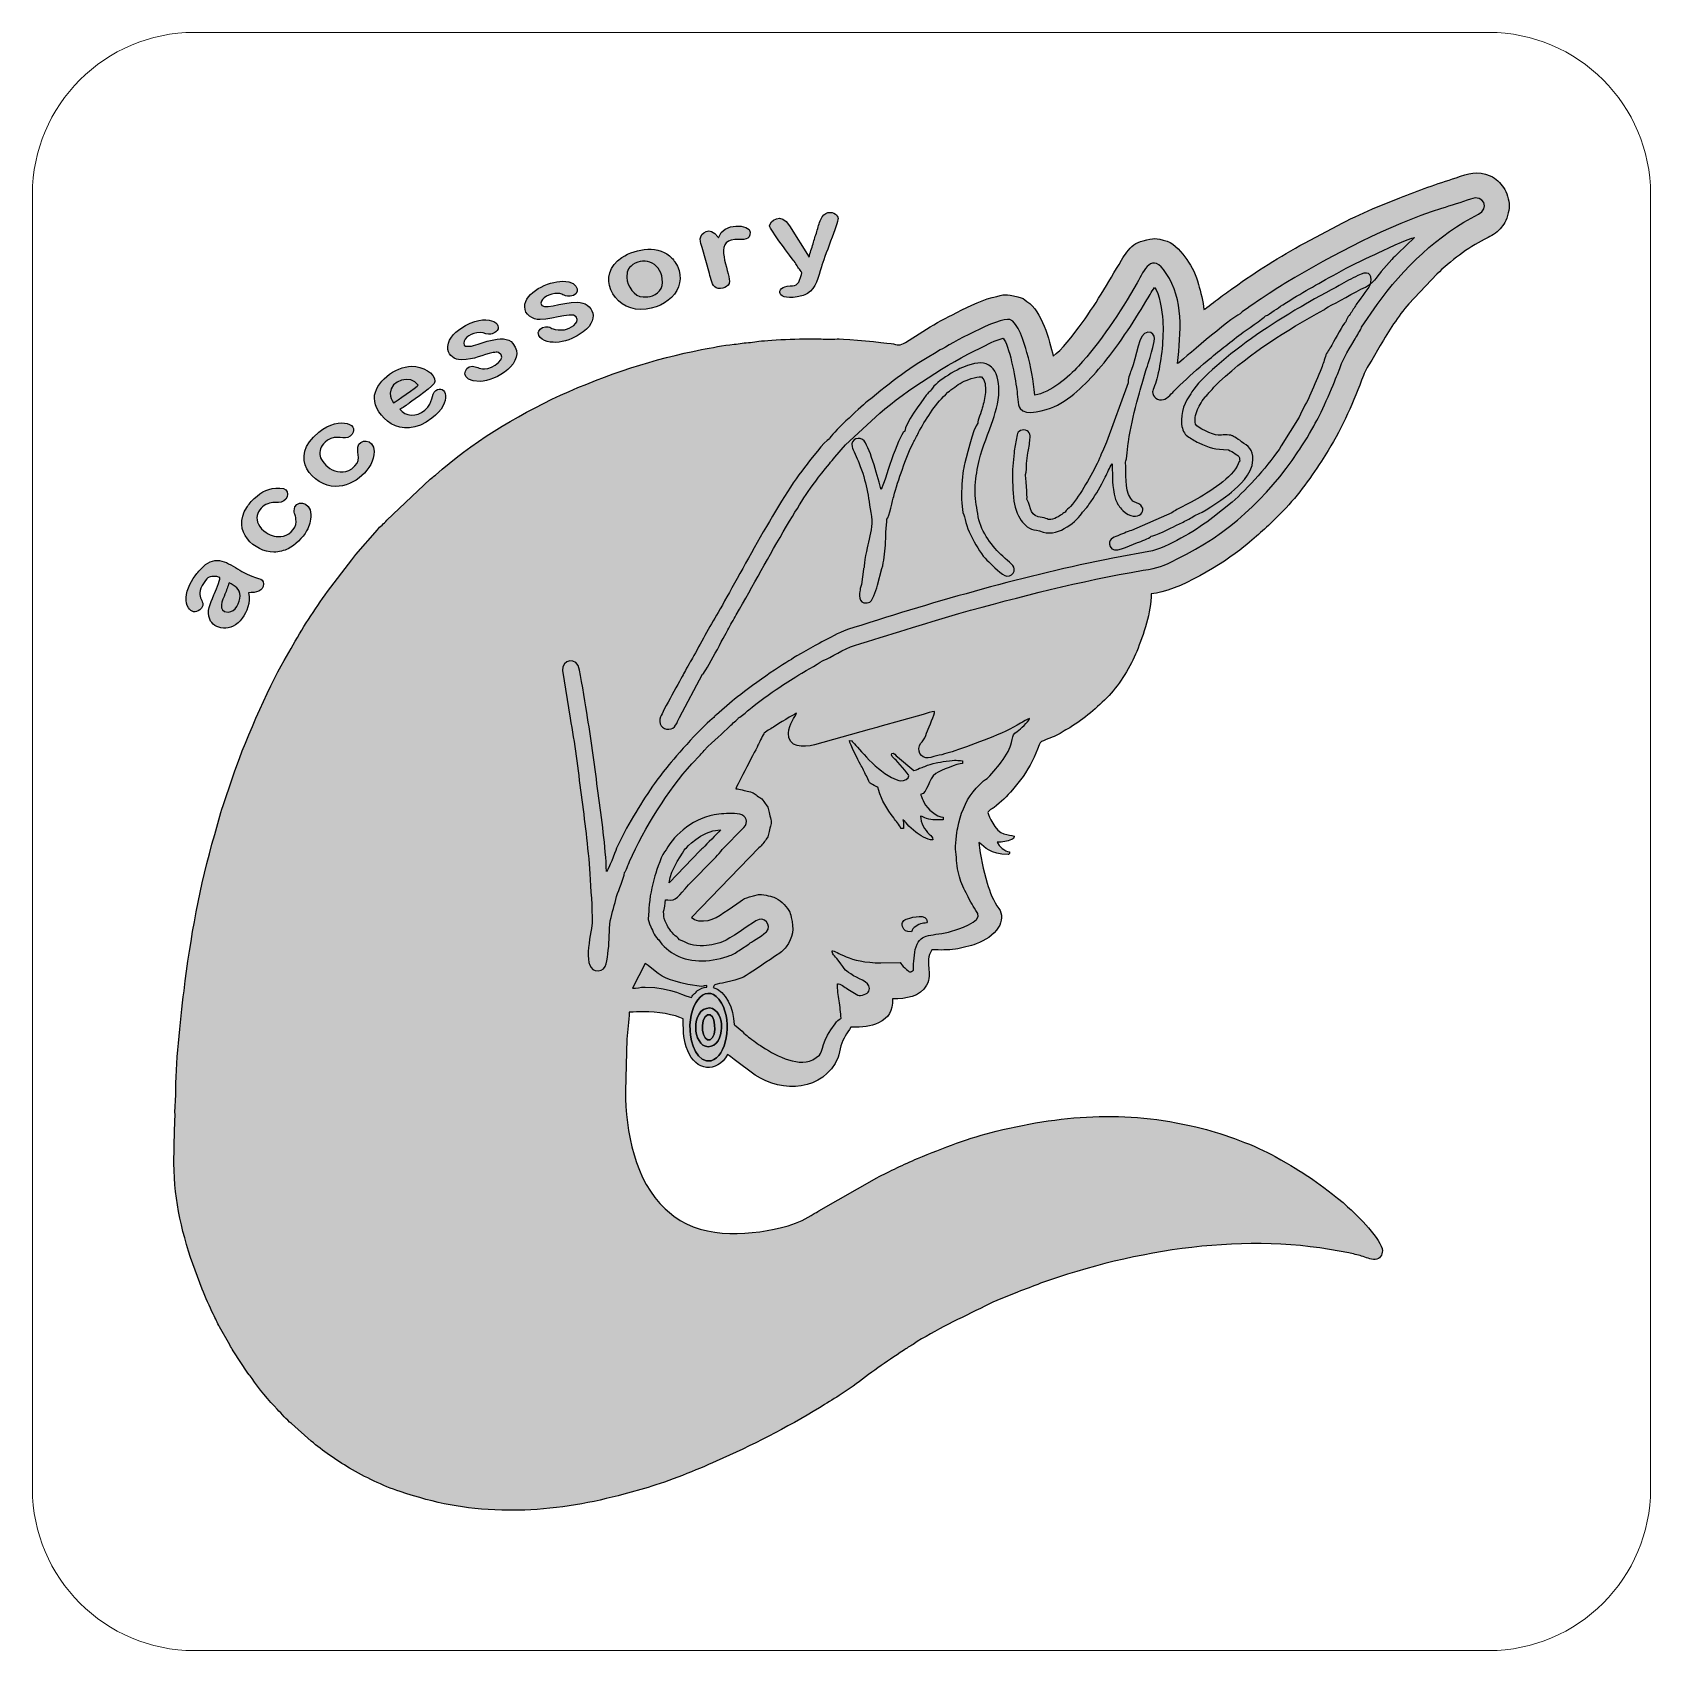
# Model space of a CAD drawing. Header units: millimetres. Extents: x -123.7 to -73.7, y -21.5 to 28.5.
import ezdxf

# ---------------------------------------------------------------- set-up
doc = ezdxf.new("R2010")
doc.units = ezdxf.units.MM
doc.header["$MEASUREMENT"] = 0
doc.layers.add('Layer 1', color=7, linetype='Continuous')

msp = doc.modelspace()

# ---------------------------------------------------------------- hatches: boundary and pattern name
at = {"layer": 'Layer 1', "true_color": 0x282828}
h = msp.add_hatch(color=250, dxfattribs=at)
edge = h.paths.add_edge_path()
edge.add_spline(control_points=[(-87.4912, 19.9517), (-87.4912, 20.1744), (-87.5964, 20.5142), (-87.6549, 20.7251), (-87.7251, 21.0063), (-87.8537, 21.2641), (-88.0175, 21.4985), (-88.1695, 21.6977), (-88.3683, 21.9789), (-88.6256, 22.0609), (-88.9764, 22.1664), (-89.0349, 22.1547), (-89.3624, 22.0727), (-89.5846, 22.0258), (-89.7366, 21.8969), (-89.8653, 21.7211), (-89.9237, 21.6391), (-89.9705, 21.5805), (-90.029, 21.475), (-90.45, 20.772), (-90.8477, 20.0689), (-91.3388, 19.4127), (-91.4909, 19.2018), (-91.9119, 18.6628), (-92.1458, 18.5104), (-92.2628, 19.0143), (-92.485, 19.8931), (-92.9528, 20.1978), (-93.058, 20.2798), (-93.0697, 20.3033), (-93.2334, 20.3384), (-93.6428, 20.4439), (-93.596, 20.4204), (-94.0287, 20.315), (-94.4263, 20.2212), (-94.8941, 19.9752), (-95.2567, 19.7877), (-95.5608, 19.6354), (-95.8648, 19.4596), (-96.1689, 19.2721), (-96.1689, 19.2721), (-96.7069, 18.9323), (-96.7069, 18.9323), (-96.894, 18.8151), (-96.9291, 18.862), (-97.1513, 18.8971), (-97.3969, 18.9323), (-98.4845, 19.0377), (-98.7535, 19.0377), (-98.9289, 19.0377), (-99.1511, 19.026), (-99.3149, 19.0377), (-99.654, 19.0612), (-100.882, 19.0143), (-101.2329, 18.9674), (-101.3147, 18.9557), (-101.42, 18.944), (-101.4901, 18.9323), (-101.6773, 18.9206), (-101.8293, 18.8971), (-102.0047, 18.8737), (-102.3439, 18.8385), (-102.6947, 18.7682), (-103.0105, 18.7096), (-105.8641, 18.1472), (-109.0218, 16.7996), (-111.2321, 14.8311), (-111.2906, 14.7842), (-111.3374, 14.749), (-111.3958, 14.7022), (-111.3958, 14.7022), (-112.7291, 13.4366), (-112.7291, 13.4366), (-112.8226, 13.3312), (-112.9396, 13.2491), (-113.0215, 13.1437), (-113.0215, 13.1437), (-113.6881, 12.382), (-113.6881, 12.382), (-113.7349, 12.3234), (-113.7699, 12.2766), (-113.8167, 12.218), (-113.8167, 12.218), (-114.5652, 11.2337), (-114.5652, 11.2337), (-114.9745, 10.6712), (-115.3488, 10.0853), (-115.6879, 9.476), (-115.6879, 9.476), (-115.8984, 9.101), (-115.8984, 9.101), (-116.3896, 8.3042), (-117.2083, 6.3708), (-117.5007, 5.4802), (-117.5007, 5.4802), (-117.793, 4.6248), (-117.793, 4.6248), (-117.8866, 4.3319), (-117.9685, 4.0272), (-118.0503, 3.7226), (-118.5064, 2.1524), (-118.7988, 0.5353), (-118.9976, -1.1052), (-119.1146, -2.0426), (-119.2549, -3.3901), (-119.2549, -4.3158), (-119.2549, -4.3158), (-119.2783, -4.8549), (-119.2783, -4.8549), (-119.2666, -5.0541), (-119.29, -5.2064), (-119.29, -5.4173), (-119.29, -5.4173), (-119.3134, -6.4368), (-119.3134, -6.4368), (-119.3134, -6.4368), (-119.2783, -7.093), (-119.2783, -7.093), (-119.1847, -8.1944), (-118.8456, -9.3076), (-118.4363, -10.3154), (-118.331, -10.5849), (-118.2141, -10.8544), (-118.0854, -11.1005), (-118.0269, -11.2294), (-117.9685, -11.3582), (-117.8983, -11.4871), (-117.8983, -11.4871), (-117.5825, -12.0379), (-117.5825, -12.0379), (-117.5474, -12.1082), (-117.524, -12.1551), (-117.4773, -12.2254), (-117.4773, -12.2254), (-117.0212, -12.9167), (-117.0212, -12.9167), (-116.9744, -12.987), (-116.9393, -13.0222), (-116.8925, -13.0808), (-116.7054, -13.362), (-116.3662, -13.7838), (-116.1206, -14.0299), (-115.9686, -14.1822), (-115.84, -14.3463), (-115.6762, -14.4752), (-115.6762, -14.4752), (-115.0681, -15.0142), (-115.0681, -15.0142), (-114.7055, -15.3189), (-114.3079, -15.6001), (-113.8869, -15.8462), (-113.3957, -16.1274), (-112.8694, -16.3969), (-112.3198, -16.5727), (-111.197, -16.9476), (-110.3667, -17.1117), (-109.1738, -17.1468), (-109.1738, -17.1468), (-109.0451, -17.1468), (-109.0451, -17.1468), (-109.0451, -17.1468), (-108.9165, -17.1468), (-108.9165, -17.1468), (-108.9165, -17.1468), (-108.7879, -17.1468), (-108.7879, -17.1468), (-108.7879, -17.1468), (-108.6826, -17.1468), (-108.6826, -17.1468), (-108.6826, -17.1468), (-108.5773, -17.1468), (-108.5773, -17.1468), (-108.5773, -17.1468), (-108.4721, -17.1468), (-108.4721, -17.1468), (-107.4429, -17.1117), (-106.3436, -16.9125), (-105.408, -16.6547), (-105.408, -16.6547), (-104.6595, -16.4438), (-104.6595, -16.4438), (-104.0514, -16.268), (-103.1391, -15.9048), (-102.5544, -15.6352), (-101.4551, -15.1548), (-100.3908, -14.6041), (-99.3616, -13.983), (-99.1511, -13.8541), (-98.964, -13.737), (-98.7535, -13.6081), (-98.7535, -13.6081), (-98.3208, -13.3151), (-98.3208, -13.3151), (-97.8179, -12.9284), (-97.3033, -12.5652), (-96.7653, -12.2136), (-96.6718, -12.1433), (-96.5665, -12.0848), (-96.473, -12.0262), (-95.7713, -11.5692), (-94.9994, -11.2176), (-94.2509, -10.8427), (-93.9351, -10.6786), (-93.5843, -10.5497), (-93.2451, -10.4091), (-92.9995, -10.3154), (-92.7656, -10.2333), (-92.5317, -10.1396), (-89.6197, -9.0967), (-86.1462, -8.5343), (-83.012, -9.2022), (-82.895, -9.2256), (-82.7313, -9.2608), (-82.6143, -9.2959), (-82.474, -9.3428), (-82.3454, -9.4014), (-82.1933, -9.4014), (-82.0413, -9.4014), (-81.9711, -9.2608), (-81.9711, -9.1319), (-81.9711, -8.8155), (-82.7664, -8.007), (-82.9886, -7.8312), (-83.0705, -7.7609), (-83.1172, -7.7023), (-83.1874, -7.6437), (-84.1464, -6.882), (-84.2867, -6.8), (-85.2808, -6.2258), (-85.8656, -5.886), (-86.8947, -5.5228), (-87.5263, -5.3587), (-89.7132, -4.7963), (-91.7248, -4.9017), (-93.9001, -5.4408), (-94.7304, -5.64), (-95.5374, -5.9563), (-96.3326, -6.2844), (-96.7653, -6.4602), (-97.1747, -6.6711), (-97.5957, -6.882), (-97.5957, -6.882), (-99.385, -7.9015), (-99.385, -7.9015), (-99.4318, -7.9366), (-99.4669, -7.9601), (-99.5254, -7.9835), (-99.7827, -8.1476), (-100.0049, -8.2647), (-100.3323, -8.3585), (-101.4317, -8.6632), (-102.8702, -8.8038), (-103.8642, -8.0655), (-103.8642, -8.0655), (-104.1332, -7.8429), (-104.1332, -7.8429), (-105.0571, -6.9875), (-105.3612, -5.4408), (-105.3612, -4.1987), (-105.3612, -4.1987), (-105.3144, -2.5933), (-105.3144, -2.5933), (-105.3027, -2.3238), (-105.2443, -2.0426), (-105.2443, -1.7614), (-105.0571, -1.7614), (-104.9636, -1.7496), (-104.7998, -1.7496), (-104.3905, -1.7496), (-103.8292, -1.8317), (-103.5719, -1.9723), (-103.5719, -2.4527), (-103.5719, -2.605), (-103.4315, -2.9566), (-103.1976, -3.5659), (-102.531, -3.6714), (-102.2035, -3.0738), (-102.1217, -3.1206), (-102.0749, -3.1675), (-102.0047, -3.2261), (-102.0047, -3.2261), (-101.3498, -3.7065), (-101.3498, -3.7065), (-100.5078, -4.2573), (-99.2447, -4.2221), (-98.7886, -3.1558), (-98.7535, -3.062), (-98.7418, -2.9097), (-98.7067, -2.8042), (-98.6249, -2.5582), (-98.5196, -2.4293), (-98.391, -2.2301), (-98.0284, -2.2301), (-97.7828, -2.2066), (-97.5372, -2.0895), (-97.2098, -1.9371), (-97.1045, -1.7262), (-97.1045, -1.3512), (-96.6835, -1.3512), (-96.2625, -1.2927), (-96.0519, -0.9294), (-95.8414, -0.5427), (-96.1455, -0.238), (-95.8882, 0.1604), (-95.6309, 0.1604), (-95.397, 0.1486), (-95.1631, 0.1838), (-94.9643, 0.2189), (-94.707, 0.2775), (-94.5199, 0.3478), (-94.2392, 0.465), (-93.9936, 0.5939), (-93.8299, 0.8634), (-93.7246, 1.0275), (-93.7012, 1.2853), (-93.8182, 1.4376), (-93.9936, 1.672), (-94.0989, 1.9415), (-94.1807, 2.2227), (-94.2977, 2.6328), (-94.4029, 3.0547), (-94.438, 3.4765), (-94.2275, 3.3359), (-94.0989, 3.1132), (-93.5375, 3.1132), (-93.5024, 3.1132), (-93.5258, 3.1132), (-93.4907, 3.1367), (-93.4907, 3.1367), (-93.4907, 3.1953), (-93.4907, 3.1953), (-93.6545, 3.207), (-93.8065, 3.3593), (-93.8767, 3.4882), (-93.7012, 3.4882), (-93.5726, 3.5116), (-93.4323, 3.5702), (-93.3738, 3.5937), (-93.3621, 3.5937), (-93.3504, 3.6757), (-93.5258, 3.7577), (-93.7831, 3.6288), (-94.0404, 4.1327), (-94.0638, 4.1678), (-94.1574, 4.3553), (-94.1574, 4.4022), (-94.1574, 4.4491), (-94.1223, 4.4608), (-94.0755, 4.4959), (-94.0287, 4.5194), (-94.0053, 4.5311), (-93.9702, 4.5663), (-93.7597, 4.7303), (-93.5726, 4.9061), (-93.3972, 5.1053), (-93.3972, 5.1053), (-93.0697, 5.5154), (-93.0697, 5.5154), (-92.8592, 5.8318), (-92.7072, 6.1364), (-92.5785, 6.4997), (-92.5434, 6.6052), (-92.4733, 6.6052), (-92.3797, 6.652), (-92.1926, 6.7223), (-92.0289, 6.7926), (-91.8651, 6.8864), (-91.7833, 6.945), (-91.7131, 6.9801), (-91.6312, 7.027), (-91.1751, 7.3082), (-90.7892, 7.6363), (-90.4149, 8.023), (-90.0758, 8.3863), (-89.7483, 8.9253), (-89.5612, 9.3823), (-89.3507, 9.8979), (-89.1168, 10.6009), (-89.1168, 11.1634), (-88.2864, 11.2337), (-86.8947, 12.0891), (-86.2515, 12.6164), (-85.7486, 13.0265), (-85.5849, 13.1788), (-85.1288, 13.6358), (-84.6376, 14.1163), (-84.2283, 14.6904), (-83.854, 15.2646), (-83.854, 15.2646), (-83.6435, 15.5927), (-83.6435, 15.5927), (-83.1991, 16.3309), (-82.8599, 17.1043), (-82.5559, 17.9128), (-82.4974, 18.0769), (-82.3921, 18.2292), (-82.2986, 18.3815), (-82.2986, 18.3815), (-82.0413, 18.8385), (-82.0413, 18.8385), (-81.7723, 19.2838), (-81.4916, 19.7291), (-81.1525, 20.1275), (-81.1525, 20.1275), (-80.287, 21.0415), (-80.287, 21.0415), (-79.8894, 21.4399), (-79.3163, 21.8617), (-78.8251, 22.1078), (-78.6614, 22.1898), (-78.5094, 22.2719), (-78.3807, 22.389), (-78.2989, 22.4711), (-78.2755, 22.5062), (-78.217, 22.5882), (-78.1351, 22.7054), (-78.0533, 22.9866), (-78.0533, 23.1507), (-78.0533, 23.3265), (-78.1234, 23.5725), (-78.2287, 23.7132), (-78.3457, 23.8655), (-78.4392, 23.9944), (-78.638, 24.0764), (-79.0474, 24.2522), (-79.3163, 24.1467), (-79.6906, 24.0178), (-80.287, 23.8303), (-80.8601, 23.6311), (-81.4331, 23.3968), (-81.4331, 23.3968), (-82.2752, 23.057), (-82.2752, 23.057), (-82.6377, 22.9046), (-83.0003, 22.7289), (-83.3511, 22.5414), (-83.3511, 22.5414), (-84.3803, 22.0024), (-84.3803, 22.0024), (-85.1288, 21.5688), (-85.8773, 21.1352), (-86.5673, 20.6196), (-86.6491, 20.5728), (-86.7076, 20.5142), (-86.7895, 20.4673), (-86.8713, 20.4087), (-86.9415, 20.3501), (-87.0234, 20.2916), (-87.1169, 20.233), (-87.3976, 19.9869), (-87.4912, 19.9517)], knot_values=[0, 0, 0, 0, 0.0066667, 0.0066667, 0.0066667, 0.0133333, 0.0133333, 0.0133333, 0.02, 0.02, 0.02, 0.0266667, 0.0266667, 0.0266667, 0.0333333, 0.0333333, 0.0333333, 0.04, 0.04, 0.04, 0.0466667, 0.0466667, 0.0466667, 0.0533333, 0.0533333, 0.0533333, 0.06, 0.06, 0.06, 0.0666667, 0.0666667, 0.0666667, 0.0733333, 0.0733333, 0.0733333, 0.08, 0.08, 0.08, 0.0866667, 0.0866667, 0.0866667, 0.0933333, 0.0933333, 0.0933333, 0.1, 0.1, 0.1, 0.1066667, 0.1066667, 0.1066667, 0.1133333, 0.1133333, 0.1133333, 0.12, 0.12, 0.12, 0.1266667, 0.1266667, 0.1266667, 0.1333333, 0.1333333, 0.1333333, 0.14, 0.14, 0.14, 0.1466667, 0.1466667, 0.1466667, 0.1533333, 0.1533333, 0.1533333, 0.16, 0.16, 0.16, 0.1666667, 0.1666667, 0.1666667, 0.1733333, 0.1733333, 0.1733333, 0.18, 0.18, 0.18, 0.1866667, 0.1866667, 0.1866667, 0.1933333, 0.1933333, 0.1933333, 0.2, 0.2, 0.2, 0.2066667, 0.2066667, 0.2066667, 0.2133333, 0.2133333, 0.2133333, 0.22, 0.22, 0.22, 0.2266667, 0.2266667, 0.2266667, 0.2333333, 0.2333333, 0.2333333, 0.24, 0.24, 0.24, 0.2466667, 0.2466667, 0.2466667, 0.2533333, 0.2533333, 0.2533333, 0.26, 0.26, 0.26, 0.2666667, 0.2666667, 0.2666667, 0.2733333, 0.2733333, 0.2733333, 0.28, 0.28, 0.28, 0.2866667, 0.2866667, 0.2866667, 0.2933333, 0.2933333, 0.2933333, 0.3, 0.3, 0.3, 0.3066667, 0.3066667, 0.3066667, 0.3133333, 0.3133333, 0.3133333, 0.32, 0.32, 0.32, 0.3266667, 0.3266667, 0.3266667, 0.3333333, 0.3333333, 0.3333333, 0.34, 0.34, 0.34, 0.3466667, 0.3466667, 0.3466667, 0.3533333, 0.3533333, 0.3533333, 0.36, 0.36, 0.36, 0.3666667, 0.3666667, 0.3666667, 0.3733333, 0.3733333, 0.3733333, 0.38, 0.38, 0.38, 0.3866667, 0.3866667, 0.3866667, 0.3933333, 0.3933333, 0.3933333, 0.4, 0.4, 0.4, 0.4066667, 0.4066667, 0.4066667, 0.4133333, 0.4133333, 0.4133333, 0.42, 0.42, 0.42, 0.4266667, 0.4266667, 0.4266667, 0.4333333, 0.4333333, 0.4333333, 0.44, 0.44, 0.44, 0.4466667, 0.4466667, 0.4466667, 0.4533333, 0.4533333, 0.4533333, 0.46, 0.46, 0.46, 0.4666667, 0.4666667, 0.4666667, 0.4733333, 0.4733333, 0.4733333, 0.48, 0.48, 0.48, 0.4866667, 0.4866667, 0.4866667, 0.4933333, 0.4933333, 0.4933333, 0.5, 0.5, 0.5, 0.5066667, 0.5066667, 0.5066667, 0.5133333, 0.5133333, 0.5133333, 0.52, 0.52, 0.52, 0.5266667, 0.5266667, 0.5266667, 0.5333333, 0.5333333, 0.5333333, 0.54, 0.54, 0.54, 0.5466667, 0.5466667, 0.5466667, 0.5533333, 0.5533333, 0.5533333, 0.56, 0.56, 0.56, 0.5666667, 0.5666667, 0.5666667, 0.5733333, 0.5733333, 0.5733333, 0.58, 0.58, 0.58, 0.5866667, 0.5866667, 0.5866667, 0.5933333, 0.5933333, 0.5933333, 0.6, 0.6, 0.6, 0.6066667, 0.6066667, 0.6066667, 0.6133333, 0.6133333, 0.6133333, 0.62, 0.62, 0.62, 0.6266667, 0.6266667, 0.6266667, 0.6333333, 0.6333333, 0.6333333, 0.64, 0.64, 0.64, 0.6466667, 0.6466667, 0.6466667, 0.6533333, 0.6533333, 0.6533333, 0.66, 0.66, 0.66, 0.6666667, 0.6666667, 0.6666667, 0.6733333, 0.6733333, 0.6733333, 0.68, 0.68, 0.68, 0.6866667, 0.6866667, 0.6866667, 0.6933333, 0.6933333, 0.6933333, 0.7, 0.7, 0.7, 0.7066667, 0.7066667, 0.7066667, 0.7133333, 0.7133333, 0.7133333, 0.72, 0.72, 0.72, 0.7266667, 0.7266667, 0.7266667, 0.7333333, 0.7333333, 0.7333333, 0.74, 0.74, 0.74, 0.7466667, 0.7466667, 0.7466667, 0.7533333, 0.7533333, 0.7533333, 0.76, 0.76, 0.76, 0.7666667, 0.7666667, 0.7666667, 0.7733333, 0.7733333, 0.7733333, 0.78, 0.78, 0.78, 0.7866667, 0.7866667, 0.7866667, 0.7933333, 0.7933333, 0.7933333, 0.8, 0.8, 0.8, 0.8066667, 0.8066667, 0.8066667, 0.8133333, 0.8133333, 0.8133333, 0.82, 0.82, 0.82, 0.8266667, 0.8266667, 0.8266667, 0.8333333, 0.8333333, 0.8333333, 0.84, 0.84, 0.84, 0.8466667, 0.8466667, 0.8466667, 0.8533333, 0.8533333, 0.8533333, 0.86, 0.86, 0.86, 0.8666667, 0.8666667, 0.8666667, 0.8733333, 0.8733333, 0.8733333, 0.88, 0.88, 0.88, 0.8866667, 0.8866667, 0.8866667, 0.8933333, 0.8933333, 0.8933333, 0.9, 0.9, 0.9, 0.9066667, 0.9066667, 0.9066667, 0.9133333, 0.9133333, 0.9133333, 0.92, 0.92, 0.92, 0.9266667, 0.9266667, 0.9266667, 0.9333333, 0.9333333, 0.9333333, 0.94, 0.94, 0.94, 0.9466667, 0.9466667, 0.9466667, 0.9533333, 0.9533333, 0.9533333, 0.96, 0.96, 0.96, 0.9666667, 0.9666667, 0.9666667, 0.9733333, 0.9733333, 0.9733333, 0.98, 0.98, 0.98, 0.9866667, 0.9866667, 0.9866667, 0.9933333, 0.9933333, 0.9933333, 1, 1, 1, 1], degree=3, periodic=1)
h = msp.add_hatch(color=250, dxfattribs=at)
edge = h.paths.add_edge_path()
edge.add_spline(control_points=[(-82.6143, 19.401), (-82.6494, 19.2955), (-82.7547, 19.1549), (-82.8132, 19.0377), (-83.1172, 18.5222), (-83.1523, 18.5104), (-83.3628, 17.9363), (-83.4564, 17.6902), (-83.9476, 16.5301), (-84.0528, 16.4364), (-84.123, 16.2372), (-84.4622, 15.7333), (-84.5791, 15.5458), (-85.5264, 14.1397), (-86.7544, 12.9914), (-88.3098, 12.2414), (-88.7542, 12.0188), (-88.8829, 11.9719), (-89.3624, 11.8899), (-91.3622, 11.5501), (-93.1165, 11.0931), (-95.0579, 10.5541), (-96.1689, 10.2377), (-97.2098, 9.8979), (-98.2857, 9.5698), (-98.6015, 9.476), (-99.0225, 9.1831), (-99.233, 9.1128), (-99.2564, 9.0893), (-99.8294, 8.7612), (-99.9113, 8.7144), (-100.1569, 8.562), (-100.3674, 8.4331), (-100.5896, 8.2808), (-100.8703, 8.0933), (-101.2913, 7.7886), (-101.5486, 7.5777), (-101.6422, 7.4957), (-101.7591, 7.3902), (-101.8644, 7.3317), (-101.8878, 7.2731), (-102.0749, 7.1442), (-102.1217, 7.0856), (-102.379, 6.8278), (-102.6012, 6.6637), (-102.9286, 6.3239), (-102.9754, 6.2653), (-102.9988, 6.2302), (-103.0456, 6.1833), (-103.0456, 6.1833), (-103.3029, 5.9138), (-103.3029, 5.9138), (-104.0514, 5.0818), (-104.7648, 3.9452), (-105.2326, 2.8906), (-105.2676, 2.8203), (-105.3495, 2.5977), (-105.3846, 2.5508), (-105.4197, 2.3516), (-105.56, 2.0352), (-105.6302, 1.8126), (-105.7004, 1.5548), (-105.7588, 1.3204), (-105.829, 1.0626), (-105.8641, 0.758), (-105.8524, 0.4533), (-105.8875, 0.1486), (-105.9226, -0.1326), (-105.9226, -0.4724), (-106.2032, -0.4841), (-106.7412, -0.5076), (-106.4138, 0.6408), (-106.3904, 0.9923), (-106.3787, 1.4962), (-106.4371, 2.0235), (-106.4605, 2.5156), (-106.4722, 2.9023), (-106.5424, 3.371), (-106.5775, 3.7577), (-106.6243, 4.1561), (-106.671, 4.5545), (-106.7295, 4.9529), (-106.8231, 5.738), (-106.9283, 6.57), (-107.0687, 7.3199), (-107.0687, 7.3199), (-107.3026, 8.7964), (-107.3026, 8.7964), (-107.326, 9.1245), (-106.8582, 9.2534), (-106.7763, 8.8081), (-106.7061, 8.398), (-106.5775, 7.7066), (-106.5307, 7.3434), (-106.4021, 6.5817), (-106.2968, 5.7849), (-106.2032, 4.9998), (-106.098, 4.2264), (-105.9693, 3.3593), (-105.946, 2.5859), (-105.8758, 2.6562), (-105.6887, 3.1601), (-105.6302, 3.3007), (-105.3378, 3.9804), (-104.9168, 4.6248), (-104.5192, 5.2224), (-104.3788, 5.4334), (-104.2268, 5.6091), (-104.0747, 5.8083), (-103.8175, 6.1364), (-102.8935, 7.1676), (-102.6246, 7.3434), (-102.5895, 7.402), (-102.6012, 7.3902), (-102.5427, 7.4254), (-102.5427, 7.4254), (-102.0632, 7.8472), (-102.0632, 7.8472), (-101.7124, 8.1402), (-100.613, 8.937), (-100.2271, 9.1362), (-100.1218, 9.2299), (-99.4669, 9.5815), (-99.2915, 9.6752), (-98.8471, 9.8979), (-98.8003, 9.9682), (-98.2974, 10.1205), (-95.7128, 10.9525), (-92.9762, 11.7376), (-90.298, 12.2649), (-90.298, 12.2649), (-89.07, 12.4875), (-89.07, 12.4875), (-88.4268, 12.6984), (-87.6666, 13.1671), (-87.2105, 13.5187), (-87.2105, 13.5187), (-86.614, 13.9991), (-86.614, 13.9991), (-86.1462, 14.3975), (-85.4445, 15.1826), (-85.0937, 15.7333), (-85.0937, 15.7333), (-84.544, 16.6239), (-84.544, 16.6239), (-84.4388, 16.87), (-84.2867, 17.1043), (-84.1815, 17.3621), (-84.0645, 17.6199), (-83.9593, 17.866), (-83.854, 18.1355), (-83.8072, 18.2644), (-83.7605, 18.405), (-83.7137, 18.5456), (-83.6669, 18.6511), (-83.5733, 18.7682), (-83.5149, 18.8854), (-83.4447, 19.0143), (-83.1757, 19.5182), (-83.1055, 19.565), (-83.0821, 19.6705), (-82.9769, 19.7877), (-82.9184, 19.8814), (-82.8482, 19.9869), (-82.8015, 20.0689), (-82.7313, 20.1744), (-82.6494, 20.2798), (-82.3571, 20.6665), (-82.3337, 20.7368), (-82.2752, 20.772), (-82.053, 21.0649), (-82.0062, 21.1235), (-82.0062, 21.1235), (-81.6787, 21.4985), (-81.6787, 21.4985), (-81.6203, 21.5571), (-81.5618, 21.6157), (-81.4916, 21.6743), (-81.4916, 21.6743), (-80.977, 22.1781), (-80.977, 22.1781), (-81.1291, 22.1664), (-82.0062, 21.7446), (-82.205, 21.6508), (-82.6026, 21.475), (-83.0003, 21.2758), (-83.3745, 21.0649), (-84.0411, 20.7017), (-84.4388, 20.479), (-85.0469, 20.0923), (-85.1405, 20.0338), (-85.2223, 19.9752), (-85.3159, 19.9166), (-85.4095, 19.8463), (-85.503, 19.7642), (-85.5849, 19.7525), (-85.62, 19.6939), (-86.2281, 19.2721), (-86.3334, 19.2018), (-86.731, 18.8971), (-87.0234, 18.6628), (-87.3859, 18.3581), (-87.69, 18.112), (-87.9473, 17.866), (-88.228, 17.6082), (-88.2864, 17.5613), (-88.3215, 17.5144), (-88.38, 17.4558), (-88.4502, 17.3973), (-88.6256, 17.1863), (-88.7309, 17.1629), (-88.918, 17.116), (-89.07, 17.2449), (-89.07, 17.409), (-89.07, 17.4676), (-88.9648, 17.6785), (-88.918, 17.8894), (-88.7893, 18.4401), (-88.7309, 19.0495), (-88.7542, 19.6119), (-88.7776, 19.8931), (-88.8595, 20.4673), (-89.0115, 20.6314), (-89.1051, 20.4908), (-89.187, 20.3384), (-89.2805, 20.1978), (-89.6548, 19.5533), (-90.1927, 18.7448), (-90.6605, 18.1941), (-91.0699, 17.7136), (-91.526, 17.2215), (-92.1224, 16.9403), (-92.3563, 16.8465), (-93.0112, 16.6356), (-93.1633, 16.8934), (-93.2451, 16.9988), (-93.2451, 17.3152), (-93.2685, 17.4793), (-93.3153, 17.8308), (-93.5024, 18.8737), (-93.6896, 19.0612), (-93.9235, 19.0026), (-94.1924, 18.862), (-94.4029, 18.7565), (-95.3853, 18.2878), (-96.6718, 17.4558), (-97.5021, 16.7411), (-97.5021, 16.7411), (-98.5547, 15.7685), (-98.5547, 15.7685), (-98.5547, 15.7685), (-98.8938, 15.3818), (-98.8938, 15.3818), (-98.9406, 15.3349), (-99.0108, 15.2412), (-99.0576, 15.1826), (-99.7476, 14.3389), (-99.8528, 14.128), (-100.3791, 13.2491), (-100.9288, 12.3352), (-101.4083, 11.4212), (-101.9346, 10.5189), (-102.0281, 10.3548), (-102.11, 10.2025), (-102.1918, 10.0502), (-102.2854, 9.8979), (-102.8819, 8.7378), (-102.9754, 8.6792), (-102.9754, 8.6792), (-103.6888, 7.3434), (-103.6888, 7.3434), (-103.7707, 7.191), (-103.8175, 6.9801), (-104.0163, 6.9801), (-104.2268, 6.9684), (-104.3554, 7.1559), (-104.2736, 7.3668), (-104.2151, 7.5074), (-103.6303, 8.5737), (-103.5602, 8.6909), (-103.5134, 8.8081), (-103.3614, 9.0542), (-103.2912, 9.1714), (-103.0339, 9.6283), (-102.7766, 10.1322), (-102.4959, 10.5892), (-101.8293, 11.7376), (-100.6013, 14.1163), (-99.7476, 15.1709), (-99.6774, 15.2646), (-99.1979, 15.8857), (-99.0576, 15.956), (-99.0108, 16.0849), (-98.1337, 16.9051), (-97.8881, 17.1043), (-97.0811, 17.7488), (-96.6367, 18.1238), (-95.6309, 18.6979), (-95.3502, 18.862), (-93.8299, 19.7291), (-93.479, 19.6354), (-93.2334, 19.565), (-93.0346, 18.9206), (-92.9528, 18.6159), (-92.8241, 18.1823), (-92.7656, 17.7605), (-92.7072, 17.3035), (-92.2511, 17.3621), (-91.6429, 17.8777), (-91.3622, 18.1941), (-90.6722, 18.9557), (-90.0875, 19.8346), (-89.5495, 20.772), (-89.339, 21.1587), (-89.0934, 21.7563), (-88.649, 21.0649), (-88.0993, 20.233), (-88.2046, 19.2721), (-88.2981, 18.2761), (-88.2046, 18.3347), (-86.6725, 19.6822), (-86.3685, 19.8111), (-86.31, 19.9049), (-85.1522, 20.6548), (-84.9534, 20.772), (-83.4681, 21.6625), (-81.8425, 22.5179), (-80.1467, 23.0687), (-79.8543, 23.1624), (-79.5385, 23.2562), (-79.2462, 23.3616), (-78.8251, 23.5257), (-78.6614, 23.057), (-79.0006, 22.8929), (-80.2402, 22.2836), (-81.3396, 21.2055), (-82.1348, 20.1041), (-82.1348, 20.1041), (-82.6143, 19.401), (-82.6143, 19.401)], knot_values=[0, 0, 0, 0, 0.0088496, 0.0088496, 0.0088496, 0.0176991, 0.0176991, 0.0176991, 0.0265487, 0.0265487, 0.0265487, 0.0353982, 0.0353982, 0.0353982, 0.0442478, 0.0442478, 0.0442478, 0.0530973, 0.0530973, 0.0530973, 0.0619469, 0.0619469, 0.0619469, 0.0707965, 0.0707965, 0.0707965, 0.079646, 0.079646, 0.079646, 0.0884956, 0.0884956, 0.0884956, 0.0973451, 0.0973451, 0.0973451, 0.1061947, 0.1061947, 0.1061947, 0.1150442, 0.1150442, 0.1150442, 0.1238938, 0.1238938, 0.1238938, 0.1327434, 0.1327434, 0.1327434, 0.1415929, 0.1415929, 0.1415929, 0.1504425, 0.1504425, 0.1504425, 0.159292, 0.159292, 0.159292, 0.1681416, 0.1681416, 0.1681416, 0.1769912, 0.1769912, 0.1769912, 0.1858407, 0.1858407, 0.1858407, 0.1946903, 0.1946903, 0.1946903, 0.2035398, 0.2035398, 0.2035398, 0.2123894, 0.2123894, 0.2123894, 0.2212389, 0.2212389, 0.2212389, 0.2300885, 0.2300885, 0.2300885, 0.2389381, 0.2389381, 0.2389381, 0.2477876, 0.2477876, 0.2477876, 0.2566372, 0.2566372, 0.2566372, 0.2654867, 0.2654867, 0.2654867, 0.2743363, 0.2743363, 0.2743363, 0.2831858, 0.2831858, 0.2831858, 0.2920354, 0.2920354, 0.2920354, 0.300885, 0.300885, 0.300885, 0.3097345, 0.3097345, 0.3097345, 0.3185841, 0.3185841, 0.3185841, 0.3274336, 0.3274336, 0.3274336, 0.3362832, 0.3362832, 0.3362832, 0.3451327, 0.3451327, 0.3451327, 0.3539823, 0.3539823, 0.3539823, 0.3628319, 0.3628319, 0.3628319, 0.3716814, 0.3716814, 0.3716814, 0.380531, 0.380531, 0.380531, 0.3893805, 0.3893805, 0.3893805, 0.3982301, 0.3982301, 0.3982301, 0.4070796, 0.4070796, 0.4070796, 0.4159292, 0.4159292, 0.4159292, 0.4247788, 0.4247788, 0.4247788, 0.4336283, 0.4336283, 0.4336283, 0.4424779, 0.4424779, 0.4424779, 0.4513274, 0.4513274, 0.4513274, 0.460177, 0.460177, 0.460177, 0.4690265, 0.4690265, 0.4690265, 0.4778761, 0.4778761, 0.4778761, 0.4867257, 0.4867257, 0.4867257, 0.4955752, 0.4955752, 0.4955752, 0.5044248, 0.5044248, 0.5044248, 0.5132743, 0.5132743, 0.5132743, 0.5221239, 0.5221239, 0.5221239, 0.5309735, 0.5309735, 0.5309735, 0.539823, 0.539823, 0.539823, 0.5486726, 0.5486726, 0.5486726, 0.5575221, 0.5575221, 0.5575221, 0.5663717, 0.5663717, 0.5663717, 0.5752212, 0.5752212, 0.5752212, 0.5840708, 0.5840708, 0.5840708, 0.5929204, 0.5929204, 0.5929204, 0.6017699, 0.6017699, 0.6017699, 0.6106195, 0.6106195, 0.6106195, 0.619469, 0.619469, 0.619469, 0.6283186, 0.6283186, 0.6283186, 0.6371681, 0.6371681, 0.6371681, 0.6460177, 0.6460177, 0.6460177, 0.6548673, 0.6548673, 0.6548673, 0.6637168, 0.6637168, 0.6637168, 0.6725664, 0.6725664, 0.6725664, 0.6814159, 0.6814159, 0.6814159, 0.6902655, 0.6902655, 0.6902655, 0.699115, 0.699115, 0.699115, 0.7079646, 0.7079646, 0.7079646, 0.7168142, 0.7168142, 0.7168142, 0.7256637, 0.7256637, 0.7256637, 0.7345133, 0.7345133, 0.7345133, 0.7433628, 0.7433628, 0.7433628, 0.7522124, 0.7522124, 0.7522124, 0.7610619, 0.7610619, 0.7610619, 0.7699115, 0.7699115, 0.7699115, 0.7787611, 0.7787611, 0.7787611, 0.7876106, 0.7876106, 0.7876106, 0.7964602, 0.7964602, 0.7964602, 0.8053097, 0.8053097, 0.8053097, 0.8141593, 0.8141593, 0.8141593, 0.8230088, 0.8230088, 0.8230088, 0.8318584, 0.8318584, 0.8318584, 0.840708, 0.840708, 0.840708, 0.8495575, 0.8495575, 0.8495575, 0.8584071, 0.8584071, 0.8584071, 0.8672566, 0.8672566, 0.8672566, 0.8761062, 0.8761062, 0.8761062, 0.8849558, 0.8849558, 0.8849558, 0.8938053, 0.8938053, 0.8938053, 0.9026549, 0.9026549, 0.9026549, 0.9115044, 0.9115044, 0.9115044, 0.920354, 0.920354, 0.920354, 0.9292035, 0.9292035, 0.9292035, 0.9380531, 0.9380531, 0.9380531, 0.9469027, 0.9469027, 0.9469027, 0.9557522, 0.9557522, 0.9557522, 0.9646018, 0.9646018, 0.9646018, 0.9734513, 0.9734513, 0.9734513, 0.9823009, 0.9823009, 0.9823009, 0.9911504, 0.9911504, 0.9911504, 1, 1, 1, 1], degree=3, periodic=1)
h = msp.add_hatch(color=250, dxfattribs=at)
edge = h.paths.add_edge_path()
edge.add_spline(control_points=[(-102.4842, 22.1664), (-102.4959, 22.1664), (-102.4959, 22.1781), (-102.4959, 22.1781), (-102.4959, 22.1781), (-102.5076, 22.1898), (-102.5076, 22.1898), (-102.7532, 22.5531), (-103.0456, 22.2953), (-103.0456, 22.1312), (-103.0456, 22.0141), (-103.0222, 21.9438), (-102.9871, 21.8617), (-102.9871, 21.8617), (-102.7649, 21.0649), (-102.7649, 21.0649), (-102.7181, 20.9009), (-102.6947, 20.6782), (-102.5544, 20.6196), (-102.3907, 20.5493), (-102.1451, 20.6431), (-102.1451, 20.8189), (-102.1451, 21.1352), (-102.648, 22.0961), (-101.9813, 22.1078), (-101.689, 22.1078), (-101.5018, 22.0844), (-101.5018, 22.3422), (-101.5018, 22.5765), (-102.3556, 22.6585), (-102.4842, 22.1664)], knot_values=[0, 0, 0, 0, 0.1, 0.1, 0.1, 0.2, 0.2, 0.2, 0.3, 0.3, 0.3, 0.4, 0.4, 0.4, 0.5, 0.5, 0.5, 0.6, 0.6, 0.6, 0.7, 0.7, 0.7, 0.8, 0.8, 0.8, 0.9, 0.9, 0.9, 1, 1, 1, 1], degree=3, periodic=1)
h = msp.add_hatch(color=250, dxfattribs=at)
edge = h.paths.add_edge_path()
edge.add_spline(control_points=[(-99.6774, 21.5688), (-99.6774, 21.5688), (-100.2856, 22.5297), (-100.2856, 22.5297), (-100.5545, 22.9866), (-100.9054, 22.6703), (-100.9054, 22.5297), (-100.9054, 22.4476), (-100.2037, 21.5102), (-100.1452, 21.4399), (-100.075, 21.3344), (-100.0283, 21.2524), (-99.9581, 21.1587), (-99.9113, 21.1001), (-99.8996, 21.1118), (-99.923, 21.0298), (-99.9932, 20.7485), (-100.0517, 20.6782), (-100.2739, 20.6782), (-100.7534, 20.6665), (-100.73, 20.1509), (-99.9113, 20.3736), (-99.8528, 20.3853), (-99.7827, 20.4204), (-99.7359, 20.4439), (-99.4669, 20.5962), (-99.3967, 20.9595), (-99.3032, 21.2641), (-99.233, 21.5219), (-98.7886, 22.6234), (-98.7886, 22.764), (-98.7886, 22.8109), (-98.8354, 22.8695), (-98.8705, 22.8929), (-98.9874, 22.9866), (-99.2213, 22.9866), (-99.3266, 22.7289), (-99.3733, 22.6117), (-99.4084, 22.4828), (-99.4435, 22.3539), (-99.4903, 22.225), (-99.5254, 22.1078), (-99.5605, 21.9789), (-99.5955, 21.85), (-99.6657, 21.686), (-99.6774, 21.5688)], knot_values=[0, 0, 0, 0, 0.0666667, 0.0666667, 0.0666667, 0.1333333, 0.1333333, 0.1333333, 0.2, 0.2, 0.2, 0.2666667, 0.2666667, 0.2666667, 0.3333333, 0.3333333, 0.3333333, 0.4, 0.4, 0.4, 0.4666667, 0.4666667, 0.4666667, 0.5333333, 0.5333333, 0.5333333, 0.6, 0.6, 0.6, 0.6666667, 0.6666667, 0.6666667, 0.7333333, 0.7333333, 0.7333333, 0.8, 0.8, 0.8, 0.8666667, 0.8666667, 0.8666667, 0.9333333, 0.9333333, 0.9333333, 1, 1, 1, 1], degree=3, periodic=1)
h = msp.add_hatch(color=250, dxfattribs=at)
edge = h.paths.add_edge_path()
edge.add_spline(control_points=[(-104.8817, 19.9517), (-103.9929, 19.9517), (-103.3614, 20.7251), (-103.8292, 21.4165), (-103.8525, 21.4516), (-103.8876, 21.5102), (-103.9227, 21.5336), (-104.2853, 21.9438), (-105.0337, 21.85), (-105.4665, 21.5571), (-106.2734, 21.0298), (-105.7705, 19.9517), (-104.8817, 19.9517)], knot_values=[0, 0, 0, 0, 0.25, 0.25, 0.25, 0.5, 0.5, 0.5, 0.75, 0.75, 0.75, 1, 1, 1, 1], degree=3, periodic=1)
h = msp.add_hatch(color=250, dxfattribs=at)
edge = h.paths.add_edge_path()
edge.add_spline(control_points=[(-105.3144, 20.936), (-105.3144, 21.1001), (-105.3027, 21.2173), (-105.1273, 21.3344), (-104.7531, 21.5922), (-104.2151, 21.3813), (-104.2151, 20.7837), (-104.2151, 20.5142), (-104.4841, 20.3384), (-104.6712, 20.3384), (-104.6712, 20.3384), (-104.8115, 20.3384), (-104.8115, 20.3384), (-105.0805, 20.3384), (-105.3144, 20.6782), (-105.3144, 20.936)], knot_values=[0, 0, 0, 0, 0.2, 0.2, 0.2, 0.4, 0.4, 0.4, 0.6, 0.6, 0.6, 0.8, 0.8, 0.8, 1, 1, 1, 1], degree=3, periodic=1)
h = msp.add_hatch(color=250, dxfattribs=at)
edge = h.paths.add_edge_path()
edge.add_spline(control_points=[(-82.3337, 20.7368), (-82.3337, 20.7368), (-82.4974, 20.6431), (-82.4974, 20.6431), (-82.8365, 20.4673), (-83.3862, 20.1627), (-83.6435, 20.0338), (-83.6435, 20.0338), (-83.7254, 19.9752), (-83.7254, 19.9752), (-83.7488, 19.9635), (-83.7605, 19.9635), (-83.7838, 19.94), (-84.9884, 19.2604), (-85.9825, 18.6628), (-87.0117, 17.7136), (-87.1754, 17.573), (-87.1871, 17.5144), (-87.3041, 17.409), (-87.3508, 17.3504), (-87.3508, 17.3387), (-87.3976, 17.2918), (-87.4678, 17.2449), (-87.6081, 17.0106), (-87.6549, 16.9168), (-87.7368, 16.7645), (-87.7836, 16.5887), (-87.7485, 16.4012), (-87.6783, 16.2841), (-87.2339, 16.0849), (-87.0468, 16.0614), (-86.9298, 16.0731), (-86.7193, 16.0849), (-86.614, 16.0497), (-86.6024, 16.0497), (-86.3568, 15.8974), (-86.3217, 15.8622), (-86.1229, 15.7216), (-85.9591, 15.6396), (-85.9708, 15.2998), (-86.0059, 14.8311), (-86.4035, 14.503), (-86.6374, 14.3038), (-86.7661, 14.1866), (-87.4444, 13.7061), (-87.6315, 13.6476), (-87.7485, 13.6007), (-87.8771, 13.5069), (-87.9941, 13.4484), (-88.111, 13.3898), (-88.228, 13.3312), (-88.3566, 13.2726), (-88.4853, 13.2023), (-89.0115, 12.9445), (-89.1168, 12.9445), (-89.187, 12.8625), (-89.4326, 12.7922), (-89.5378, 12.7453), (-89.8419, 12.6281), (-90.2746, 12.382), (-90.3799, 12.6281), (-90.4617, 12.8273), (-90.298, 12.9093), (-90.146, 12.9562), (-90.0641, 13.0031), (-89.8302, 13.0851), (-89.7249, 13.1203), (-89.7249, 13.1203), (-88.4736, 13.671), (-88.4736, 13.671), (-88.4268, 13.7179), (-88.3917, 13.7296), (-88.3215, 13.7647), (-88.3215, 13.7647), (-87.8771, 13.9991), (-87.8771, 13.9991), (-87.4327, 14.2452), (-86.7076, 14.6553), (-86.462, 15.1123), (-86.462, 15.1123), (-86.3918, 15.2529), (-86.3918, 15.2529), (-86.3801, 15.2529), (-86.3801, 15.2529), (-86.3801, 15.2646), (-86.4035, 15.4404), (-86.3685, 15.3935), (-86.5205, 15.4872), (-86.5907, 15.5458), (-86.6491, 15.5693), (-86.731, 15.6161), (-87.152, 15.6279), (-87.3158, 15.6747), (-87.6432, 15.8271), (-87.7836, 15.8974), (-87.8771, 15.956), (-87.9941, 16.038), (-88.0993, 16.1083), (-88.1461, 16.2255), (-88.1812, 16.4012), (-88.2046, 16.7645), (-88.0759, 17.1277), (-87.8888, 17.3387), (-87.8303, 17.5027), (-87.4912, 17.8425), (-87.3508, 17.9714), (-86.6842, 18.6042), (-85.7018, 19.3073), (-84.9183, 19.776), (-84.7662, 19.858), (-84.5791, 19.9986), (-84.4271, 20.0572), (-84.275, 20.1744), (-83.5383, 20.5611), (-83.3044, 20.69), (-83.1172, 20.8071), (-82.9184, 20.9009), (-82.7313, 20.9946), (-82.4506, 21.1352), (-82.2635, 21.1118), (-82.3337, 20.7368)], knot_values=[0, 0, 0, 0, 0.025, 0.025, 0.025, 0.05, 0.05, 0.05, 0.075, 0.075, 0.075, 0.1, 0.1, 0.1, 0.125, 0.125, 0.125, 0.15, 0.15, 0.15, 0.175, 0.175, 0.175, 0.2, 0.2, 0.2, 0.225, 0.225, 0.225, 0.25, 0.25, 0.25, 0.275, 0.275, 0.275, 0.3, 0.3, 0.3, 0.325, 0.325, 0.325, 0.35, 0.35, 0.35, 0.375, 0.375, 0.375, 0.4, 0.4, 0.4, 0.425, 0.425, 0.425, 0.45, 0.45, 0.45, 0.475, 0.475, 0.475, 0.5, 0.5, 0.5, 0.525, 0.525, 0.525, 0.55, 0.55, 0.55, 0.575, 0.575, 0.575, 0.6, 0.6, 0.6, 0.625, 0.625, 0.625, 0.65, 0.65, 0.65, 0.675, 0.675, 0.675, 0.7, 0.7, 0.7, 0.725, 0.725, 0.725, 0.75, 0.75, 0.75, 0.775, 0.775, 0.775, 0.8, 0.8, 0.8, 0.825, 0.825, 0.825, 0.85, 0.85, 0.85, 0.875, 0.875, 0.875, 0.9, 0.9, 0.9, 0.925, 0.925, 0.925, 0.95, 0.95, 0.95, 0.975, 0.975, 0.975, 1, 1, 1, 1], degree=3, periodic=1)
h = msp.add_hatch(color=250, dxfattribs=at)
edge = h.paths.add_edge_path()
edge.add_spline(control_points=[(-108.4721, 20.0338), (-108.4721, 19.7877), (-108.2382, 19.6354), (-107.9926, 19.6354), (-107.5599, 19.6354), (-106.8465, 19.9517), (-106.8465, 19.6354), (-106.8465, 19.4596), (-107.1739, 19.319), (-107.3026, 19.319), (-107.7353, 19.319), (-107.5716, 19.4127), (-107.8289, 19.4127), (-107.9692, 19.4127), (-108.0511, 19.2721), (-108.0511, 19.2369), (-108.0511, 18.9792), (-107.7236, 18.9323), (-107.5131, 18.9323), (-107.2441, 18.9323), (-106.9517, 19.0729), (-106.788, 19.1784), (-106.0629, 19.6002), (-106.3787, 20.1744), (-106.8465, 20.1744), (-107.3377, 20.1744), (-107.9692, 19.8931), (-107.9692, 20.1392), (-107.9692, 20.315), (-107.7002, 20.4439), (-107.4429, 20.4439), (-107.2792, 20.4439), (-107.326, 20.3619), (-107.0687, 20.3619), (-106.7646, 20.3619), (-106.7178, 20.8189), (-107.2909, 20.8189), (-107.7587, 20.8189), (-108.4721, 20.479), (-108.4721, 20.0338)], knot_values=[0, 0, 0, 0, 0.0769231, 0.0769231, 0.0769231, 0.1538462, 0.1538462, 0.1538462, 0.2307692, 0.2307692, 0.2307692, 0.3076923, 0.3076923, 0.3076923, 0.3846154, 0.3846154, 0.3846154, 0.4615385, 0.4615385, 0.4615385, 0.5384615, 0.5384615, 0.5384615, 0.6153846, 0.6153846, 0.6153846, 0.6923077, 0.6923077, 0.6923077, 0.7692308, 0.7692308, 0.7692308, 0.8461538, 0.8461538, 0.8461538, 0.9230769, 0.9230769, 0.9230769, 1, 1, 1, 1], degree=3, periodic=1)
h = msp.add_hatch(color=250, dxfattribs=at)
edge = h.paths.add_edge_path()
edge.add_spline(control_points=[(-110.4369, 18.3933), (-110.0041, 18.3933), (-109.7936, 18.5573), (-109.4428, 18.6159), (-109.3726, 18.6276), (-109.3375, 18.6393), (-109.279, 18.6159), (-108.9516, 18.4636), (-109.4662, 18.112), (-109.7118, 18.112), (-109.8989, 18.112), (-109.9457, 18.1941), (-110.0977, 18.1941), (-110.355, 18.1941), (-110.507, 17.7254), (-109.8521, 17.7254), (-109.3843, 17.7254), (-108.3785, 18.323), (-108.8346, 18.8971), (-109.1153, 19.2604), (-109.9574, 18.8151), (-110.1562, 18.8151), (-110.2848, 18.8151), (-110.355, 18.7917), (-110.355, 18.9088), (-110.355, 19.0846), (-110.1094, 19.2369), (-109.8521, 19.2369), (-109.7235, 19.2369), (-109.6065, 19.1549), (-109.5129, 19.1901), (-109.4662, 19.1901), (-109.396, 19.2369), (-109.3609, 19.2604), (-109.0919, 19.483), (-109.6182, 19.9166), (-110.4485, 19.3658), (-110.6357, 19.2487), (-110.893, 18.9792), (-110.8462, 18.7096), (-110.7994, 18.5222), (-110.6474, 18.3933), (-110.4369, 18.3933)], knot_values=[0, 0, 0, 0, 0.0714286, 0.0714286, 0.0714286, 0.1428571, 0.1428571, 0.1428571, 0.2142857, 0.2142857, 0.2142857, 0.2857143, 0.2857143, 0.2857143, 0.3571429, 0.3571429, 0.3571429, 0.4285714, 0.4285714, 0.4285714, 0.5, 0.5, 0.5, 0.5714286, 0.5714286, 0.5714286, 0.6428571, 0.6428571, 0.6428571, 0.7142857, 0.7142857, 0.7142857, 0.7857143, 0.7857143, 0.7857143, 0.8571429, 0.8571429, 0.8571429, 0.9285714, 0.9285714, 0.9285714, 1, 1, 1, 1], degree=3, periodic=1)
h = msp.add_hatch(color=250, dxfattribs=at)
edge = h.paths.add_edge_path()
edge.add_spline(control_points=[(-89.2805, 18.0652), (-89.2805, 18.0652), (-89.3975, 17.6668), (-89.3975, 17.6668), (-89.4326, 17.491), (-89.5144, 17.2684), (-89.5612, 17.0809), (-89.6665, 16.6473), (-89.7483, 16.2958), (-89.8185, 15.8622), (-89.8419, 15.745), (-89.8653, 15.288), (-89.9121, 15.2295), (-89.8536, 14.8545), (-89.9705, 14.4444), (-89.7483, 14.1045), (-89.7015, 14.046), (-89.6782, 14.0108), (-89.5729, 13.9757), (-89.1051, 13.8116), (-89.5378, 13.2843), (-89.9939, 13.7413), (-90.1109, 13.8585), (-90.1343, 13.9053), (-90.2161, 14.0811), (-90.3448, 14.5498), (-90.298, 14.7022), (-90.3214, 15.1826), (-90.4032, 15.0771), (-90.4617, 14.9014), (-90.5319, 14.7725), (-90.6722, 14.4795), (-90.8009, 14.2686), (-90.9763, 14.0108), (-91.0231, 13.9405), (-91.0465, 13.9053), (-91.1049, 13.835), (-91.1049, 13.835), (-91.2336, 13.6827), (-91.2336, 13.6827), (-91.3856, 13.4366), (-91.9587, 12.921), (-92.4499, 13.0734), (-92.789, 13.1788), (-92.8592, 13.1085), (-93.0931, 13.378), (-93.2101, 13.5069), (-93.3153, 13.7764), (-93.3621, 14.0225), (-93.3972, 14.3858), (-93.3972, 14.6201), (-93.3972, 15.0068), (-93.3972, 15.0068), (-93.3504, 15.5224), (-93.3504, 15.5224), (-93.3387, 15.6747), (-93.3036, 15.8153), (-93.2802, 15.9677), (-93.2568, 16.12), (-93.2217, 16.2255), (-93.0463, 16.2255), (-92.8943, 16.2255), (-92.8358, 16.0966), (-92.8592, 15.9325), (-92.8709, 15.8271), (-92.8943, 15.6161), (-92.9294, 15.5224), (-92.9411, 15.4052), (-92.9528, 15.2998), (-92.9645, 15.1943), (-92.9645, 15.1006), (-92.9645, 14.9131), (-92.9995, 14.8545), (-92.9878, 14.8311), (-92.9411, 14.1397), (-92.9528, 14.0928), (-92.8124, 13.8116), (-92.8709, 13.5421), (-92.485, 13.5187), (-92.2861, 13.4952), (-92.3212, 13.4015), (-92.0873, 13.4952), (-91.947, 13.5538), (-91.8768, 13.6358), (-91.7716, 13.6827), (-91.7365, 13.7647), (-91.6663, 13.7999), (-91.6078, 13.8585), (-91.2804, 14.2452), (-90.9763, 14.8193), (-90.7424, 15.2763), (-90.6722, 15.4755), (-90.5787, 15.6513), (-90.4968, 15.8505), (-90.4968, 15.8505), (-89.8302, 17.6785), (-89.8302, 17.6785), (-89.8419, 17.7605), (-89.7717, 17.9714), (-89.7366, 18.0652), (-89.5495, 18.487), (-89.5144, 19.2369), (-89.222, 19.2487), (-88.9063, 19.2487), (-89.0349, 18.8971), (-89.0817, 18.6979), (-89.1285, 18.5456), (-89.222, 18.1941), (-89.2805, 18.0652)], knot_values=[0, 0, 0, 0, 0.0277778, 0.0277778, 0.0277778, 0.0555556, 0.0555556, 0.0555556, 0.0833333, 0.0833333, 0.0833333, 0.1111111, 0.1111111, 0.1111111, 0.1388889, 0.1388889, 0.1388889, 0.1666667, 0.1666667, 0.1666667, 0.1944444, 0.1944444, 0.1944444, 0.2222222, 0.2222222, 0.2222222, 0.25, 0.25, 0.25, 0.2777778, 0.2777778, 0.2777778, 0.3055556, 0.3055556, 0.3055556, 0.3333333, 0.3333333, 0.3333333, 0.3611111, 0.3611111, 0.3611111, 0.3888889, 0.3888889, 0.3888889, 0.4166667, 0.4166667, 0.4166667, 0.4444444, 0.4444444, 0.4444444, 0.4722222, 0.4722222, 0.4722222, 0.5, 0.5, 0.5, 0.5277778, 0.5277778, 0.5277778, 0.5555556, 0.5555556, 0.5555556, 0.5833333, 0.5833333, 0.5833333, 0.6111111, 0.6111111, 0.6111111, 0.6388889, 0.6388889, 0.6388889, 0.6666667, 0.6666667, 0.6666667, 0.6944444, 0.6944444, 0.6944444, 0.7222222, 0.7222222, 0.7222222, 0.75, 0.75, 0.75, 0.7777778, 0.7777778, 0.7777778, 0.8055556, 0.8055556, 0.8055556, 0.8333333, 0.8333333, 0.8333333, 0.8611111, 0.8611111, 0.8611111, 0.8888889, 0.8888889, 0.8888889, 0.9166667, 0.9166667, 0.9166667, 0.9444444, 0.9444444, 0.9444444, 0.9722222, 0.9722222, 0.9722222, 1, 1, 1, 1], degree=3, periodic=1)
h = msp.add_hatch(color=250, dxfattribs=at)
edge = h.paths.add_edge_path()
edge.add_spline(control_points=[(-113.115, 17.2098), (-113.115, 16.6942), (-112.3198, 15.8271), (-111.3374, 16.5887), (-110.6824, 17.0926), (-110.9164, 17.6668), (-111.2204, 17.4441), (-111.3842, 17.3152), (-111.2672, 17.0926), (-111.5596, 16.8348), (-111.8052, 16.6239), (-112.1677, 16.6356), (-112.3315, 16.87), (-112.2613, 16.8817), (-112.0975, 17.0106), (-112.0391, 17.0574), (-111.887, 17.1746), (-111.2438, 17.5847), (-111.2438, 17.7254), (-111.2438, 17.9831), (-111.6181, 18.1941), (-111.9689, 18.1941), (-112.4718, 18.1941), (-113.115, 17.6902), (-113.115, 17.2098)], knot_values=[0, 0, 0, 0, 0.125, 0.125, 0.125, 0.25, 0.25, 0.25, 0.375, 0.375, 0.375, 0.5, 0.5, 0.5, 0.625, 0.625, 0.625, 0.75, 0.75, 0.75, 0.875, 0.875, 0.875, 1, 1, 1, 1], degree=3, periodic=1)
h = msp.add_hatch(color=250, dxfattribs=at)
edge = h.paths.add_edge_path()
edge.add_spline(control_points=[(-95.397, 17.3973), (-95.397, 17.3973), (-95.4672, 17.3152), (-95.4672, 17.3152), (-95.8064, 17.0106), (-96.0987, 16.5184), (-96.3092, 16.1434), (-96.356, 16.0263), (-96.4145, 15.9325), (-96.473, 15.8271), (-96.6952, 15.3584), (-96.9291, 14.6787), (-97.0694, 14.1749), (-97.0928, 14.0928), (-97.2215, 13.5304), (-97.2799, 13.4718), (-97.2682, 13.378), (-97.315, 13.2257), (-97.315, 13.0734), (-97.315, 12.9328), (-97.315, 12.8039), (-97.3267, 12.6633), (-97.3384, 12.4289), (-97.3735, 12.1594), (-97.432, 11.9485), (-97.432, 11.9485), (-97.5723, 11.4329), (-97.5723, 11.4329), (-97.5957, 11.3274), (-97.6425, 11.2102), (-97.6893, 11.1048), (-97.736, 10.9876), (-97.7594, 10.8939), (-97.8881, 10.8822), (-98.2038, 10.847), (-98.122, 11.1868), (-98.1103, 11.2806), (-98.1103, 11.304), (-98.0986, 11.3509), (-98.0986, 11.3626), (-98.0986, 11.3626), (-98.0635, 11.4563), (-98.0635, 11.4563), (-98.0635, 11.4563), (-98.005, 11.925), (-98.005, 11.925), (-97.9933, 11.9719), (-98.005, 11.9485), (-97.9816, 11.9719), (-98.005, 12.0891), (-97.8881, 12.593), (-97.853, 12.757), (-97.7945, 13.0265), (-97.7126, 13.2491), (-97.7594, 13.5538), (-97.8647, 14.2334), (-97.8998, 14.585), (-98.1454, 15.2177), (-98.1921, 15.3466), (-98.3325, 15.6161), (-98.3559, 15.7099), (-98.4143, 15.956), (-98.1103, 16.0497), (-97.9816, 15.8857), (-97.7828, 15.6279), (-97.5489, 14.6904), (-97.4554, 14.3858), (-97.3501, 14.6084), (-96.9525, 16.0146), (-96.7303, 16.1903), (-96.7186, 16.4012), (-96.2274, 17.0809), (-96.0636, 17.3035), (-96.0052, 17.3738), (-96.0169, 17.3738), (-95.935, 17.4207), (-95.8414, 17.6668), (-95.1631, 18.1003), (-94.7889, 18.2175), (-94.4731, 18.3112), (-94.2626, 18.3581), (-94.0521, 18.1706), (-93.8884, 18.03), (-93.8182, 17.7488), (-93.8182, 17.4441), (-93.8182, 17.0457), (-93.9468, 16.7293), (-94.0521, 16.4012), (-94.2041, 15.9442), (-94.3796, 15.6044), (-94.4731, 15.1006), (-94.5199, 14.8428), (-94.555, 14.585), (-94.555, 14.3155), (-94.555, 14.0108), (-94.4965, 13.8233), (-94.4614, 13.5421), (-94.3562, 13.0499), (-94.017, 12.6164), (-93.7012, 12.3234), (-93.5024, 12.1242), (-93.3153, 12.0539), (-93.3504, 11.8664), (-93.3738, 11.7727), (-93.4556, 11.7024), (-93.5726, 11.7141), (-93.7246, 11.7258), (-94.017, 12.0422), (-94.134, 12.1477), (-94.4146, 12.3937), (-94.8123, 13.1085), (-94.8824, 13.5421), (-95.0345, 13.835), (-94.9643, 14.7842), (-94.8941, 15.124), (-94.8707, 15.2529), (-94.6018, 16.3192), (-94.4731, 16.4364), (-94.4731, 16.5184), (-94.3679, 16.7879), (-94.3328, 16.9051), (-94.286, 17.0574), (-94.2626, 17.2098), (-94.2392, 17.3855), (-94.2275, 17.5965), (-94.2392, 17.7488), (-94.3562, 17.866), (-94.5316, 17.8777), (-94.824, 17.7722), (-94.9526, 17.7019), (-95.0345, 17.655), (-95.1163, 17.6082), (-95.1865, 17.5496), (-95.2684, 17.5027), (-95.3386, 17.4207), (-95.397, 17.3973)], knot_values=[0, 0, 0, 0, 0.0222222, 0.0222222, 0.0222222, 0.0444444, 0.0444444, 0.0444444, 0.0666667, 0.0666667, 0.0666667, 0.0888889, 0.0888889, 0.0888889, 0.1111111, 0.1111111, 0.1111111, 0.1333333, 0.1333333, 0.1333333, 0.1555556, 0.1555556, 0.1555556, 0.1777778, 0.1777778, 0.1777778, 0.2, 0.2, 0.2, 0.2222222, 0.2222222, 0.2222222, 0.2444444, 0.2444444, 0.2444444, 0.2666667, 0.2666667, 0.2666667, 0.2888889, 0.2888889, 0.2888889, 0.3111111, 0.3111111, 0.3111111, 0.3333333, 0.3333333, 0.3333333, 0.3555556, 0.3555556, 0.3555556, 0.3777778, 0.3777778, 0.3777778, 0.4, 0.4, 0.4, 0.4222222, 0.4222222, 0.4222222, 0.4444444, 0.4444444, 0.4444444, 0.4666667, 0.4666667, 0.4666667, 0.4888889, 0.4888889, 0.4888889, 0.5111111, 0.5111111, 0.5111111, 0.5333333, 0.5333333, 0.5333333, 0.5555556, 0.5555556, 0.5555556, 0.5777778, 0.5777778, 0.5777778, 0.6, 0.6, 0.6, 0.6222222, 0.6222222, 0.6222222, 0.6444444, 0.6444444, 0.6444444, 0.6666667, 0.6666667, 0.6666667, 0.6888889, 0.6888889, 0.6888889, 0.7111111, 0.7111111, 0.7111111, 0.7333333, 0.7333333, 0.7333333, 0.7555556, 0.7555556, 0.7555556, 0.7777778, 0.7777778, 0.7777778, 0.8, 0.8, 0.8, 0.8222222, 0.8222222, 0.8222222, 0.8444444, 0.8444444, 0.8444444, 0.8666667, 0.8666667, 0.8666667, 0.8888889, 0.8888889, 0.8888889, 0.9111111, 0.9111111, 0.9111111, 0.9333333, 0.9333333, 0.9333333, 0.9555556, 0.9555556, 0.9555556, 0.9777778, 0.9777778, 0.9777778, 1, 1, 1, 1], degree=3, periodic=1)
h = msp.add_hatch(color=250, dxfattribs=at)
edge = h.paths.add_edge_path()
edge.add_spline(control_points=[(-112.5303, 17.0692), (-112.577, 17.1629), (-112.6238, 17.2332), (-112.6238, 17.3621), (-112.6238, 17.7605), (-111.9923, 17.9597), (-111.7584, 17.6082), (-111.7935, 17.573), (-112.4601, 17.0809), (-112.5303, 17.0692)], knot_values=[0, 0, 0, 0, 0.3333333, 0.3333333, 0.3333333, 0.6666667, 0.6666667, 0.6666667, 1, 1, 1, 1], degree=3, periodic=1)
h = msp.add_hatch(color=250, dxfattribs=at)
edge = h.paths.add_edge_path()
edge.add_spline(control_points=[(-114.3196, 14.4795), (-113.7232, 14.4795), (-113.1267, 15.0185), (-113.1267, 15.5576), (-113.1267, 15.9794), (-113.5945, 15.956), (-113.6296, 15.6982), (-113.653, 15.499), (-113.4893, 15.2529), (-113.8167, 15.0303), (-114.2962, 14.7022), (-114.7991, 15.2412), (-114.7991, 15.4638), (-114.7991, 15.6513), (-114.7757, 15.7568), (-114.5652, 15.9091), (-114.2728, 16.1083), (-114.0506, 15.8857), (-113.8635, 16.038), (-113.4893, 16.3544), (-114.1559, 16.7059), (-114.8342, 16.1552), (-115.8166, 15.3818), (-114.9979, 14.4795), (-114.3196, 14.4795)], knot_values=[0, 0, 0, 0, 0.125, 0.125, 0.125, 0.25, 0.25, 0.25, 0.375, 0.375, 0.375, 0.5, 0.5, 0.5, 0.625, 0.625, 0.625, 0.75, 0.75, 0.75, 0.875, 0.875, 0.875, 1, 1, 1, 1], degree=3, periodic=1)
h = msp.add_hatch(color=250, dxfattribs=at)
edge = h.paths.add_edge_path()
edge.add_spline(control_points=[(-116.2259, 12.4523), (-116.0622, 12.4523), (-115.8984, 12.4992), (-115.7815, 12.5578), (-115.571, 12.6633), (-115.3254, 12.8976), (-115.2084, 13.1085), (-115.1149, 13.2843), (-115.0798, 13.4015), (-115.0798, 13.6124), (-115.0798, 14.046), (-115.5944, 14.0928), (-115.5944, 13.7296), (-115.5944, 13.589), (-115.5359, 13.6241), (-115.5359, 13.3898), (-115.5359, 13.1671), (-115.7815, 12.9328), (-116.0037, 12.9328), (-116.2142, 12.9328), (-116.3429, 12.9562), (-116.53, 13.1085), (-116.9627, 13.4601), (-116.6586, 13.8936), (-116.3545, 13.9639), (-116.2259, 13.9991), (-116.0973, 13.9757), (-115.992, 13.9991), (-115.7581, 14.0577), (-115.6879, 14.4326), (-116.0388, 14.4326), (-116.3896, 14.4326), (-116.5768, 14.3389), (-116.834, 14.1045), (-116.9042, 14.046), (-117.0095, 13.9053), (-117.0562, 13.835), (-117.5474, 13.0851), (-116.799, 12.4523), (-116.2259, 12.4523)], knot_values=[0, 0, 0, 0, 0.0769231, 0.0769231, 0.0769231, 0.1538462, 0.1538462, 0.1538462, 0.2307692, 0.2307692, 0.2307692, 0.3076923, 0.3076923, 0.3076923, 0.3846154, 0.3846154, 0.3846154, 0.4615385, 0.4615385, 0.4615385, 0.5384615, 0.5384615, 0.5384615, 0.6153846, 0.6153846, 0.6153846, 0.6923077, 0.6923077, 0.6923077, 0.7692308, 0.7692308, 0.7692308, 0.8461538, 0.8461538, 0.8461538, 0.9230769, 0.9230769, 0.9230769, 1, 1, 1, 1], degree=3, periodic=1)
h = msp.add_hatch(color=250, dxfattribs=at)
edge = h.paths.add_edge_path()
edge.add_spline(control_points=[(-118.9275, 11.0462), (-118.9275, 10.9173), (-118.9275, 10.8353), (-118.8573, 10.7298), (-118.7754, 10.6009), (-118.6468, 10.5541), (-118.5064, 10.6712), (-118.2141, 10.9407), (-118.7403, 10.9876), (-118.3778, 11.5149), (-118.2491, 11.7024), (-118.2141, 11.7024), (-118.0269, 11.7024), (-117.9568, 11.7024), (-117.9568, 11.679), (-117.8866, 11.6672), (-117.8866, 11.5618), (-118.0269, 11.2337), (-118.0737, 11.1282), (-118.1907, 10.8353), (-118.3076, 10.6361), (-118.2024, 10.3783), (-118.0971, 10.0736), (-117.524, 9.9447), (-117.1966, 10.4134), (-117.0679, 10.6009), (-116.9276, 10.8939), (-117.0095, 11.1985), (-116.7639, 11.1985), (-116.5417, 11.2454), (-116.5417, 11.468), (-116.5417, 11.6907), (-116.7405, 11.5735), (-117.2083, 11.8547), (-117.5591, 12.0656), (-117.9568, 12.3703), (-118.331, 12.0656), (-118.4012, 12.0071), (-118.5415, 11.8664), (-118.6, 11.7961), (-118.7403, 11.5969), (-118.9275, 11.3157), (-118.9275, 11.0462)], knot_values=[0, 0, 0, 0, 0.0714286, 0.0714286, 0.0714286, 0.1428571, 0.1428571, 0.1428571, 0.2142857, 0.2142857, 0.2142857, 0.2857143, 0.2857143, 0.2857143, 0.3571429, 0.3571429, 0.3571429, 0.4285714, 0.4285714, 0.4285714, 0.5, 0.5, 0.5, 0.5714286, 0.5714286, 0.5714286, 0.6428571, 0.6428571, 0.6428571, 0.7142857, 0.7142857, 0.7142857, 0.7857143, 0.7857143, 0.7857143, 0.8571429, 0.8571429, 0.8571429, 0.9285714, 0.9285714, 0.9285714, 1, 1, 1, 1], degree=3, periodic=1)
h = msp.add_hatch(color=250, dxfattribs=at)
edge = h.paths.add_edge_path()
edge.add_spline(control_points=[(-117.6293, 10.6009), (-118.0035, 10.6009), (-117.793, 10.9993), (-117.7346, 11.1517), (-117.6878, 11.2688), (-117.641, 11.386), (-117.6059, 11.5032), (-117.4305, 11.4095), (-117.2668, 11.3157), (-117.2668, 11.1048), (-117.2668, 10.8939), (-117.4188, 10.6009), (-117.6293, 10.6009)], knot_values=[0, 0, 0, 0, 0.25, 0.25, 0.25, 0.5, 0.5, 0.5, 0.75, 0.75, 0.75, 1, 1, 1, 1], degree=3, periodic=1)
h = msp.add_hatch(color=250, dxfattribs=at)
edge = h.paths.add_edge_path()
edge.add_spline(control_points=[(-92.8709, 7.3082), (-92.9294, 7.191), (-93.1399, 7.0036), (-93.2568, 6.9098), (-93.3738, 6.8278), (-93.3855, 6.8044), (-93.4089, 6.6637), (-93.4323, 6.5231), (-93.4556, 6.4645), (-93.5024, 6.3591), (-93.5843, 6.1833), (-93.7831, 5.9021), (-93.9118, 5.7615), (-93.9118, 5.7615), (-94.0989, 5.5388), (-94.0989, 5.5388), (-94.2041, 5.4217), (-94.3445, 5.3982), (-94.6135, 5.0467), (-94.8707, 4.7186), (-95.0111, 4.3553), (-95.093, 3.9335), (-95.128, 3.7812), (-95.1748, 3.3828), (-95.1514, 3.1953), (-95.1397, 3.0898), (-95.128, 2.9492), (-95.1163, 2.8437), (-95.1047, 2.7266), (-95.093, 2.6094), (-95.0579, 2.5039), (-95.0111, 2.2813), (-94.9292, 2.1055), (-94.8357, 1.9297), (-94.6485, 1.5431), (-94.6485, 1.5782), (-94.4731, 1.2853), (-94.3211, 1.0392), (-95.128, 0.7814), (-95.2567, 0.7462), (-95.8999, 0.5588), (-96.2157, 0.7228), (-96.3794, 0.2541), (-96.4262, 0.1486), (-96.4145, 0.0432), (-96.4379, -0.0974), (-96.4496, -0.2263), (-96.4613, -0.3084), (-96.4613, -0.4607), (-96.5198, -0.4958), (-96.5081, -0.531), (-96.5782, -0.5193), (-96.6133, -0.5076), (-96.8472, -0.2966), (-96.8706, -0.2263), (-96.8706, -0.2263), (-97.467, -0.238), (-97.467, -0.238), (-98.4611, -0.238), (-98.8354, 0.1369), (-98.9757, 0.1369), (-98.9757, 0.0315), (-98.9055, -0.0037), (-98.7886, -0.156), (-98.5313, -0.5076), (-98.5898, -0.4607), (-98.3091, -0.6365), (-98.0869, -0.7654), (-97.736, -0.8591), (-97.8413, -1.1169), (-97.8647, -1.1989), (-98.0869, -1.2692), (-98.1804, -1.2341), (-98.1804, -1.2341), (-98.4845, -1.0466), (-98.4845, -1.0466), (-98.5898, -0.988), (-98.7184, -0.8825), (-98.812, -0.8825), (-98.812, -1.0583), (-98.7769, -1.2458), (-98.7535, -1.4098), (-98.7301, -1.5856), (-98.7067, -1.7848), (-98.695, -1.9488), (-98.7886, -2.0192), (-98.812, -2.0192), (-98.8821, -2.1246), (-99.2798, -2.6285), (-99.2681, -3.0035), (-99.3616, -3.0855), (-99.3616, -3.0855), (-99.5722, -3.2378), (-99.5722, -3.2378), (-100.0867, -3.4722), (-100.8001, -3.0503), (-101.1861, -2.7925), (-101.2679, -2.7457), (-101.3264, -2.6988), (-101.3966, -2.6519), (-101.4784, -2.5933), (-101.5369, -2.5465), (-101.6071, -2.4879), (-101.689, -2.4176), (-101.9579, -2.1598), (-102.0047, -2.1481), (-102.0047, -1.6559), (-102.262, -1.0934), (-102.648, -0.9997), (-102.5895, -0.8825), (-102.6246, -0.9177), (-102.2386, -0.8357), (-101.8293, -0.7419), (-101.7474, -0.7185), (-101.42, -0.4958), (-101.2913, -0.4021), (-101.1744, -0.3435), (-101.0574, -0.2498), (-100.9405, -0.1677), (-100.8235, -0.0974), (-100.7066, -0.0154), (-100.5779, 0.0666), (-100.4844, 0.1369), (-100.3908, 0.2541), (-100.1803, 0.547), (-100.1452, 0.8166), (-100.2388, 1.1681), (-100.2622, 1.2618), (-100.2622, 1.3087), (-100.3089, 1.379), (-100.4142, 1.5431), (-100.5896, 1.7305), (-100.7767, 1.7891), (-100.8703, 1.8243), (-101.1627, 1.8946), (-101.2445, 1.8712), (-101.7474, 1.754), (-101.6305, 1.7774), (-102.0515, 1.4962), (-102.4374, 1.2384), (-102.6596, 1.0158), (-103.1041, 1.0626), (-103.221, 1.0743), (-103.2444, 1.1212), (-103.3146, 1.1681), (-103.3146, 1.1681), (-101.2329, 3.3124), (-101.2329, 3.3124), (-101.1861, 3.3593), (-101.151, 3.3945), (-101.1159, 3.4413), (-101.0691, 3.4999), (-101.0457, 3.5234), (-101.0106, 3.582), (-100.9288, 3.6874), (-100.9288, 3.7812), (-100.8937, 3.9218), (-100.8469, 4.0975), (-100.8469, 4.121), (-100.8937, 4.3085), (-100.9288, 4.4608), (-100.9288, 4.5311), (-101.0106, 4.6483), (-101.0574, 4.7069), (-101.0691, 4.7303), (-101.1159, 4.7889), (-101.1627, 4.8475), (-101.1861, 4.8592), (-101.2445, 4.8944), (-101.3732, 4.9881), (-101.3732, 5.0115), (-101.5486, 5.0584), (-101.6656, 5.0818), (-101.8293, 5.1287), (-101.9463, 5.1404), (-101.9229, 5.2459), (-101.3147, 6.3708), (-101.2445, 6.5231), (-101.2095, 6.5934), (-101.1042, 6.8278), (-101.0691, 6.8629), (-101.034, 6.8981), (-100.9522, 6.945), (-100.9054, 6.9684), (-100.8469, 7.0036), (-100.8001, 7.0387), (-100.7417, 7.0739), (-100.6598, 7.1207), (-100.1569, 7.4488), (-100.075, 7.4723), (-100.1101, 7.3668), (-100.3089, 7.1442), (-100.3206, 6.8629), (-100.344, 6.4059), (-99.8645, 6.4059), (-99.5137, 6.4997), (-99.5137, 6.4997), (-97.8296, 6.9684), (-97.8296, 6.9684), (-97.7243, 7.0036), (-97.6191, 7.027), (-97.5021, 7.0621), (-97.5021, 7.0621), (-96.1572, 7.4371), (-96.1572, 7.4371), (-96.0519, 7.4723), (-95.8999, 7.5191), (-95.8064, 7.5309), (-95.8064, 7.4371), (-95.9818, 7.0387), (-96.0286, 6.9332), (-96.0636, 6.8395), (-96.0987, 6.734), (-96.1455, 6.652), (-96.204, 6.5583), (-96.2859, 6.5231), (-96.2975, 6.3825), (-96.2975, 6.2771), (-96.2391, 6.1716), (-96.1572, 6.1247), (-96.0403, 6.0661), (-95.9701, 6.1013), (-95.8297, 6.1364), (-95.6075, 6.1833), (-95.397, 6.2419), (-95.1865, 6.3122), (-94.5784, 6.5231), (-93.6896, 6.8278), (-93.1516, 7.1676), (-93.0931, 7.2028), (-92.9294, 7.2965), (-92.8709, 7.3082)], knot_values=[0, 0, 0, 0, 0.012987, 0.012987, 0.012987, 0.025974, 0.025974, 0.025974, 0.038961, 0.038961, 0.038961, 0.0519481, 0.0519481, 0.0519481, 0.0649351, 0.0649351, 0.0649351, 0.0779221, 0.0779221, 0.0779221, 0.0909091, 0.0909091, 0.0909091, 0.1038961, 0.1038961, 0.1038961, 0.1168831, 0.1168831, 0.1168831, 0.1298701, 0.1298701, 0.1298701, 0.1428571, 0.1428571, 0.1428571, 0.1558442, 0.1558442, 0.1558442, 0.1688312, 0.1688312, 0.1688312, 0.1818182, 0.1818182, 0.1818182, 0.1948052, 0.1948052, 0.1948052, 0.2077922, 0.2077922, 0.2077922, 0.2207792, 0.2207792, 0.2207792, 0.2337662, 0.2337662, 0.2337662, 0.2467532, 0.2467532, 0.2467532, 0.2597403, 0.2597403, 0.2597403, 0.2727273, 0.2727273, 0.2727273, 0.2857143, 0.2857143, 0.2857143, 0.2987013, 0.2987013, 0.2987013, 0.3116883, 0.3116883, 0.3116883, 0.3246753, 0.3246753, 0.3246753, 0.3376623, 0.3376623, 0.3376623, 0.3506494, 0.3506494, 0.3506494, 0.3636364, 0.3636364, 0.3636364, 0.3766234, 0.3766234, 0.3766234, 0.3896104, 0.3896104, 0.3896104, 0.4025974, 0.4025974, 0.4025974, 0.4155844, 0.4155844, 0.4155844, 0.4285714, 0.4285714, 0.4285714, 0.4415584, 0.4415584, 0.4415584, 0.4545455, 0.4545455, 0.4545455, 0.4675325, 0.4675325, 0.4675325, 0.4805195, 0.4805195, 0.4805195, 0.4935065, 0.4935065, 0.4935065, 0.5064935, 0.5064935, 0.5064935, 0.5194805, 0.5194805, 0.5194805, 0.5324675, 0.5324675, 0.5324675, 0.5454545, 0.5454545, 0.5454545, 0.5584416, 0.5584416, 0.5584416, 0.5714286, 0.5714286, 0.5714286, 0.5844156, 0.5844156, 0.5844156, 0.5974026, 0.5974026, 0.5974026, 0.6103896, 0.6103896, 0.6103896, 0.6233766, 0.6233766, 0.6233766, 0.6363636, 0.6363636, 0.6363636, 0.6493506, 0.6493506, 0.6493506, 0.6623377, 0.6623377, 0.6623377, 0.6753247, 0.6753247, 0.6753247, 0.6883117, 0.6883117, 0.6883117, 0.7012987, 0.7012987, 0.7012987, 0.7142857, 0.7142857, 0.7142857, 0.7272727, 0.7272727, 0.7272727, 0.7402597, 0.7402597, 0.7402597, 0.7532468, 0.7532468, 0.7532468, 0.7662338, 0.7662338, 0.7662338, 0.7792208, 0.7792208, 0.7792208, 0.7922078, 0.7922078, 0.7922078, 0.8051948, 0.8051948, 0.8051948, 0.8181818, 0.8181818, 0.8181818, 0.8311688, 0.8311688, 0.8311688, 0.8441558, 0.8441558, 0.8441558, 0.8571429, 0.8571429, 0.8571429, 0.8701299, 0.8701299, 0.8701299, 0.8831169, 0.8831169, 0.8831169, 0.8961039, 0.8961039, 0.8961039, 0.9090909, 0.9090909, 0.9090909, 0.9220779, 0.9220779, 0.9220779, 0.9350649, 0.9350649, 0.9350649, 0.9480519, 0.9480519, 0.9480519, 0.961039, 0.961039, 0.961039, 0.974026, 0.974026, 0.974026, 0.987013, 0.987013, 0.987013, 1, 1, 1, 1], degree=3, periodic=1)
h = msp.add_hatch(color=250, dxfattribs=at)
edge = h.paths.add_edge_path()
edge.add_spline(control_points=[(-95.8064, 7.5309), (-95.8064, 7.5309), (-95.8064, 7.5309), (-95.8064, 7.5309)], knot_values=[0, 0, 0, 0, 1, 1, 1, 1], degree=3, periodic=1)
h = msp.add_hatch(color=250, dxfattribs=at)
edge = h.paths.add_edge_path()
edge.add_spline(control_points=[(-100.075, 7.4723), (-100.075, 7.4723), (-100.075, 7.4723), (-100.075, 7.4723)], knot_values=[0, 0, 0, 0, 1, 1, 1, 1], degree=3, periodic=1)
h = msp.add_hatch(color=250, dxfattribs=at)
edge = h.paths.add_edge_path()
edge.add_spline(control_points=[(-92.8709, 7.3082), (-92.8709, 7.3082), (-92.8709, 7.3082), (-92.8709, 7.3082)], knot_values=[0, 0, 0, 0, 1, 1, 1, 1], degree=3, periodic=1)
h = msp.add_hatch(color=250, dxfattribs=at)
edge = h.paths.add_edge_path()
edge.add_spline(control_points=[(-96.8472, 3.9101), (-96.8472, 3.9101), (-96.7653, 3.9101), (-96.7653, 3.9101), (-96.7653, 4.0741), (-96.7537, 4.039), (-96.7887, 4.1796), (-96.6952, 4.1093), (-96.6718, 4.0624), (-96.6016, 3.9804), (-96.6016, 3.9804), (-96.3911, 3.8046), (-96.3911, 3.8046), (-96.2742, 3.7109), (-96.0519, 3.5585), (-95.8648, 3.5585), (-95.8648, 3.664), (-95.8999, 3.664), (-95.9701, 3.7343), (-96.1104, 3.8632), (-96.2391, 4.0858), (-96.2391, 4.2967), (-96.1689, 4.285), (-96.1338, 4.2499), (-96.0519, 4.2264), (-95.8531, 4.1561), (-95.7713, 4.1796), (-95.5374, 4.1796), (-95.5374, 4.1796), (-95.5374, 4.2616), (-95.5374, 4.2616), (-95.7479, 4.2733), (-96.0169, 4.5077), (-96.1338, 4.7069), (-96.1806, 4.8006), (-96.204, 4.8709), (-96.2391, 4.9647), (-96.0052, 5.0115), (-96.0169, 5.4451), (-95.7713, 5.6091), (-95.6075, 5.7146), (-95.1047, 5.9138), (-94.9409, 5.9255), (-94.9409, 5.9255), (-94.9409, 6.0075), (-94.9409, 6.0075), (-95.0462, 6.0075), (-95.0696, 6.0193), (-95.1397, 6.0193), (-95.245, 6.031), (-95.6426, 5.9724), (-95.7596, 5.9372), (-95.8765, 5.9138), (-96.0052, 5.8786), (-96.1104, 5.8318), (-96.1689, 5.8083), (-96.2157, 5.7966), (-96.2742, 5.7732), (-96.3443, 5.738), (-96.3794, 5.7146), (-96.4496, 5.7029), (-96.4496, 5.7029), (-96.9525, 6.1247), (-96.9525, 6.1247), (-96.9992, 6.1599), (-97.0811, 6.2771), (-97.1279, 6.2302), (-97.1864, 6.1716), (-97.0694, 6.1013), (-97.0343, 6.0544), (-96.9759, 6.0075), (-96.6016, 5.5857), (-96.6016, 5.5388), (-96.6016, 5.4568), (-96.7537, 5.3865), (-96.8472, 5.3865), (-96.9291, 5.3865), (-97.0577, 5.4568), (-97.1396, 5.492), (-97.6893, 5.7732), (-98.2389, 6.4997), (-98.3442, 6.5934), (-98.3793, 6.6286), (-98.3091, 6.6169), (-98.4377, 6.6286), (-98.426, 6.5114), (-98.1688, 6.031), (-98.0986, 5.8904), (-98.0284, 5.7732), (-97.9816, 5.6677), (-97.9115, 5.5388), (-97.7711, 5.2342), (-97.8413, 5.3513), (-97.5957, 5.199), (-97.5255, 5.1521), (-97.5606, 5.2224), (-97.5372, 5.117), (-97.432, 4.742), (-97.2916, 4.5428), (-97.0694, 4.2382), (-97.0343, 4.1796), (-96.9992, 4.1444), (-96.9525, 4.0858), (-96.9174, 4.0272), (-96.8589, 3.9686), (-96.8472, 3.9101)], knot_values=[0, 0, 0, 0, 0.0285714, 0.0285714, 0.0285714, 0.0571429, 0.0571429, 0.0571429, 0.0857143, 0.0857143, 0.0857143, 0.1142857, 0.1142857, 0.1142857, 0.1428571, 0.1428571, 0.1428571, 0.1714286, 0.1714286, 0.1714286, 0.2, 0.2, 0.2, 0.2285714, 0.2285714, 0.2285714, 0.2571429, 0.2571429, 0.2571429, 0.2857143, 0.2857143, 0.2857143, 0.3142857, 0.3142857, 0.3142857, 0.3428571, 0.3428571, 0.3428571, 0.3714286, 0.3714286, 0.3714286, 0.4, 0.4, 0.4, 0.4285714, 0.4285714, 0.4285714, 0.4571429, 0.4571429, 0.4571429, 0.4857143, 0.4857143, 0.4857143, 0.5142857, 0.5142857, 0.5142857, 0.5428571, 0.5428571, 0.5428571, 0.5714286, 0.5714286, 0.5714286, 0.6, 0.6, 0.6, 0.6285714, 0.6285714, 0.6285714, 0.6571429, 0.6571429, 0.6571429, 0.6857143, 0.6857143, 0.6857143, 0.7142857, 0.7142857, 0.7142857, 0.7428571, 0.7428571, 0.7428571, 0.7714286, 0.7714286, 0.7714286, 0.8, 0.8, 0.8, 0.8285714, 0.8285714, 0.8285714, 0.8571429, 0.8571429, 0.8571429, 0.8857143, 0.8857143, 0.8857143, 0.9142857, 0.9142857, 0.9142857, 0.9428571, 0.9428571, 0.9428571, 0.9714286, 0.9714286, 0.9714286, 1, 1, 1, 1], degree=3, periodic=1)
h = msp.add_hatch(color=250, dxfattribs=at)
edge = h.paths.add_edge_path()
edge.add_spline(control_points=[(-102.3673, 3.2656), (-102.4141, 3.1718), (-102.4959, 3.1015), (-102.5661, 3.0312), (-102.5661, 3.0312), (-103.4081, 2.1758), (-103.4081, 2.1758), (-103.7239, 1.8243), (-103.7941, 1.6602), (-104.0514, 1.7071), (-104.0514, 1.7071), (-104.1215, 1.7071), (-104.1215, 1.7071), (-104.1332, 1.6134), (-104.1449, 1.4024), (-104.18, 1.3439), (-104.1566, 1.1915), (-104.2034, 1.1915), (-104.1332, 1.0509), (-104.0397, 0.8634), (-104.0046, 0.7931), (-103.8642, 0.6408), (-103.8058, 0.5822), (-103.7356, 0.547), (-103.6888, 0.4767), (-103.4549, 0.383), (-103.3847, 0.301), (-103.0456, 0.2893), (-102.7766, 0.2775), (-102.6012, 0.3478), (-102.3556, 0.4064), (-102.11, 0.5119), (-101.5954, 0.8986), (-101.3264, 1.0626), (-101.0691, 1.2267), (-100.8235, 0.922), (-100.999, 0.7228), (-101.0457, 0.6759), (-101.4317, 0.4064), (-101.5018, 0.383), (-101.5018, 0.383), (-101.5018, 0.3713), (-101.5135, 0.3713), (-101.5135, 0.3713), (-101.5369, 0.3478), (-101.5369, 0.3478), (-101.5369, 0.3478), (-101.5369, 0.3478), (-101.5486, 0.3361), (-101.5486, 0.3361), (-101.8059, 0.1721), (-101.8059, 0.1721), (-101.8995, 0.1018), (-102.0281, 0.0197), (-102.1334, -0.0154), (-102.3439, -0.0974), (-102.7064, -0.1795), (-102.9754, -0.1795), (-103.2795, -0.1795), (-103.5602, -0.1209), (-103.7941, -0.0037), (-103.9695, 0.09), (-104.2385, 0.2893), (-104.332, 0.4767), (-104.4256, 0.5236), (-104.5192, 0.758), (-104.5776, 0.8751), (-104.7063, 1.1564), (-104.6361, 1.1447), (-104.6361, 1.4376), (-104.6127, 1.7891), (-104.5426, 2.1289), (-104.449, 2.4453), (-104.3905, 2.6562), (-104.2268, 3.1367), (-104.0981, 3.2539), (-103.8292, 3.746), (-103.2444, 4.2616), (-102.4725, 4.3553), (-102.2737, 4.3788), (-102.0281, 4.3905), (-101.8293, 4.3553), (-101.6305, 4.3085), (-101.5486, 4.1093), (-101.7007, 3.9452), (-101.7007, 3.9452), (-102.3673, 3.2656), (-102.3673, 3.2656)], knot_values=[0, 0, 0, 0, 0.0344828, 0.0344828, 0.0344828, 0.0689655, 0.0689655, 0.0689655, 0.1034483, 0.1034483, 0.1034483, 0.137931, 0.137931, 0.137931, 0.1724138, 0.1724138, 0.1724138, 0.2068966, 0.2068966, 0.2068966, 0.2413793, 0.2413793, 0.2413793, 0.2758621, 0.2758621, 0.2758621, 0.3103448, 0.3103448, 0.3103448, 0.3448276, 0.3448276, 0.3448276, 0.3793103, 0.3793103, 0.3793103, 0.4137931, 0.4137931, 0.4137931, 0.4482759, 0.4482759, 0.4482759, 0.4827586, 0.4827586, 0.4827586, 0.5172414, 0.5172414, 0.5172414, 0.5517241, 0.5517241, 0.5517241, 0.5862069, 0.5862069, 0.5862069, 0.6206897, 0.6206897, 0.6206897, 0.6551724, 0.6551724, 0.6551724, 0.6896552, 0.6896552, 0.6896552, 0.7241379, 0.7241379, 0.7241379, 0.7586207, 0.7586207, 0.7586207, 0.7931034, 0.7931034, 0.7931034, 0.8275862, 0.8275862, 0.8275862, 0.862069, 0.862069, 0.862069, 0.8965517, 0.8965517, 0.8965517, 0.9310345, 0.9310345, 0.9310345, 0.9655172, 0.9655172, 0.9655172, 1, 1, 1, 1], degree=3, periodic=1)
h = msp.add_hatch(color=250, dxfattribs=at)
edge = h.paths.add_edge_path()
edge.add_spline(control_points=[(-103.5134, 3.289), (-103.5368, 3.2187), (-103.9812, 2.6445), (-104.0046, 2.2344), (-104.0046, 2.2344), (-103.0456, 3.2304), (-103.0456, 3.2304), (-102.9988, 3.2773), (-103.0222, 3.2656), (-102.9637, 3.3007), (-102.8351, 3.4765), (-102.5427, 3.6991), (-102.4257, 3.8749), (-103.069, 3.828), (-103.4549, 3.3124), (-103.5134, 3.289)], knot_values=[0, 0, 0, 0, 0.2, 0.2, 0.2, 0.4, 0.4, 0.4, 0.6, 0.6, 0.6, 0.8, 0.8, 0.8, 1, 1, 1, 1], degree=3, periodic=1)
h = msp.add_hatch(color=250, dxfattribs=at)
edge = h.paths.add_edge_path()
edge.add_spline(control_points=[(-96.5198, 0.7228), (-96.4964, 0.84), (-96.3092, 0.9572), (-96.1923, 0.9806), (-96.1455, 0.9923), (-96.0403, 0.9689), (-96.0403, 1.0275), (-96.0403, 1.297), (-96.473, 1.1798), (-96.6484, 1.1212), (-96.7537, 1.0861), (-96.8472, 1.0275), (-96.8004, 0.8869), (-96.742, 0.7462), (-96.7069, 0.7228), (-96.5198, 0.7228)], knot_values=[0, 0, 0, 0, 0.2, 0.2, 0.2, 0.4, 0.4, 0.4, 0.6, 0.6, 0.6, 0.8, 0.8, 0.8, 1, 1, 1, 1], degree=3, periodic=1)
h = msp.add_hatch(color=250, dxfattribs=at)
edge = h.paths.add_edge_path()
edge.add_spline(control_points=[(-105.139, -1.0231), (-105.139, -1.0231), (-104.7531, -0.2615), (-104.7531, -0.2615), (-104.6829, -0.2849), (-104.718, -0.2849), (-104.6595, -0.3201), (-104.1566, -0.7302), (-104.0747, -0.7536), (-103.4315, -0.906), (-103.4315, -0.906), (-103.0105, -0.9646), (-103.0105, -0.9646), (-102.9169, -0.9646), (-102.9403, -0.9411), (-102.8468, -0.9411), (-102.8468, -0.9411), (-102.8468, -0.988), (-102.8468, -0.988), (-102.952, -0.988), (-103.0573, -1.0466), (-103.1275, -1.0934), (-103.1625, -1.1286), (-103.1859, -1.152), (-103.221, -1.1872), (-103.2678, -1.2341), (-103.2912, -1.2458), (-103.3146, -1.3044), (-103.49, -1.3044), (-103.8993, -0.988), (-104.7531, -0.988), (-104.9168, -0.988), (-105.0104, -1.0231), (-105.139, -1.0231)], knot_values=[0, 0, 0, 0, 0.0909091, 0.0909091, 0.0909091, 0.1818182, 0.1818182, 0.1818182, 0.2727273, 0.2727273, 0.2727273, 0.3636364, 0.3636364, 0.3636364, 0.4545455, 0.4545455, 0.4545455, 0.5454545, 0.5454545, 0.5454545, 0.6363636, 0.6363636, 0.6363636, 0.7272727, 0.7272727, 0.7272727, 0.8181818, 0.8181818, 0.8181818, 0.9090909, 0.9090909, 0.9090909, 1, 1, 1, 1], degree=3, periodic=1)
h = msp.add_hatch(color=250, dxfattribs=at)
edge = h.paths.add_edge_path()
edge.add_spline(control_points=[(-103.3614, -2.3238), (-103.4198, -1.4215), (-102.8, -0.7771), (-102.3907, -1.4801), (-102.0398, -2.0895), (-102.2503, -3.1441), (-102.7064, -3.2612), (-103.1391, -3.3667), (-103.3497, -2.6988), (-103.3614, -2.3238)], knot_values=[0, 0, 0, 0, 0.3333333, 0.3333333, 0.3333333, 0.6666667, 0.6666667, 0.6666667, 1, 1, 1, 1], degree=3, periodic=1)
at = {"layer": 'Layer 1', "true_color": 0xfefefe}
h = msp.add_hatch(color=7, dxfattribs=at)
edge = h.paths.add_edge_path()
edge.add_spline(control_points=[(-103.3614, -2.3238), (-103.3497, -2.6988), (-103.1391, -3.3667), (-102.7064, -3.2612), (-102.2503, -3.1441), (-102.0398, -2.0895), (-102.3907, -1.4801), (-102.8, -0.7771), (-103.4198, -1.4215), (-103.3614, -2.3238)], knot_values=[0, 0, 0, 0, 0.3333333, 0.3333333, 0.3333333, 0.6666667, 0.6666667, 0.6666667, 1, 1, 1, 1], degree=3, periodic=1)
h = msp.add_hatch(color=7, dxfattribs=at)
edge = h.paths.add_edge_path()
edge.add_spline(control_points=[(-102.8585, -1.6442), (-102.5778, -1.5622), (-102.4141, -1.8785), (-102.3907, -2.1363), (-102.3673, -2.4176), (-102.4725, -2.7574), (-102.7064, -2.816), (-103.2444, -2.9683), (-103.3847, -1.7965), (-102.8585, -1.6442)], knot_values=[0, 0, 0, 0, 0.3333333, 0.3333333, 0.3333333, 0.6666667, 0.6666667, 0.6666667, 1, 1, 1, 1], degree=3, periodic=1)
at = {"layer": 'Layer 1', "true_color": 0x282828}
h = msp.add_hatch(color=250, dxfattribs=at)
edge = h.paths.add_edge_path()
edge.add_spline(control_points=[(-102.8585, -1.6442), (-103.3847, -1.7965), (-103.2444, -2.9683), (-102.7064, -2.816), (-102.4725, -2.7574), (-102.3673, -2.4176), (-102.3907, -2.1363), (-102.4141, -1.8785), (-102.5778, -1.5622), (-102.8585, -1.6442)], knot_values=[0, 0, 0, 0, 0.3333333, 0.3333333, 0.3333333, 0.6666667, 0.6666667, 0.6666667, 1, 1, 1, 1], degree=3, periodic=1)
h = msp.add_hatch(color=250, dxfattribs=at)
edge = h.paths.add_edge_path()
edge.add_spline(control_points=[(-102.8234, -1.8434), (-102.5778, -1.7379), (-102.5076, -2.5113), (-102.7415, -2.6168), (-102.9871, -2.7222), (-103.0924, -1.9723), (-102.8234, -1.8434)], knot_values=[0, 0, 0, 0, 0.5, 0.5, 0.5, 1, 1, 1, 1], degree=3, periodic=1)
at = {"layer": 'Layer 1', "true_color": 0xfefefe}
h = msp.add_hatch(color=7, dxfattribs=at)
edge = h.paths.add_edge_path()
edge.add_spline(control_points=[(-102.8234, -1.8434), (-103.0924, -1.9723), (-102.9871, -2.7222), (-102.7415, -2.6168), (-102.5076, -2.5113), (-102.5778, -1.7379), (-102.8234, -1.8434)], knot_values=[0, 0, 0, 0, 0.5, 0.5, 0.5, 1, 1, 1, 1], degree=3, periodic=1)

# ---------------------------------------------------------------- linework, layer by layer
at = {"layer": 'Layer 1', "color": 250, "lineweight": 18}
msp.add_open_spline([(-118.6833, 28.5112), (-118.6833, 28.5112), (-78.6833, 28.5112), (-78.6833, 28.5112), (-75.9333, 28.5112), (-73.6833, 26.2612), (-73.6833, 23.5112), (-73.6833, 23.5112), (-73.6833, -16.4888), (-73.6833, -16.4888), (-73.6833, -19.2388), (-75.9333, -21.4888), (-78.6833, -21.4888), (-78.6833, -21.4888), (-118.6833, -21.4888), (-118.6833, -21.4888), (-121.4333, -21.4888), (-123.6833, -19.2388), (-123.6833, -16.4888), (-123.6833, -16.4888), (-123.6833, 23.5112), (-123.6833, 23.5112), (-123.6833, 26.2612), (-121.4333, 28.5112), (-118.6833, 28.5112)], degree=3, knots=[0, 0, 0, 0, 0.125, 0.125, 0.125, 0.25, 0.25, 0.25, 0.375, 0.375, 0.375, 0.5, 0.5, 0.5, 0.625, 0.625, 0.625, 0.75, 0.75, 0.75, 0.875, 0.875, 0.875, 1, 1, 1, 1], dxfattribs=at)
at = {"layer": 'Layer 1', "color": 250}
for points, knots in [([(-87.4912, 19.9517), (-87.4912, 20.1744), (-87.5964, 20.5142), (-87.6549, 20.7251), (-87.7251, 21.0063), (-87.8537, 21.2641), (-88.0175, 21.4985), (-88.1695, 21.6977), (-88.3683, 21.9789), (-88.6256, 22.0609), (-88.9764, 22.1664), (-89.0349, 22.1547), (-89.3624, 22.0727), (-89.5846, 22.0258), (-89.7366, 21.8969), (-89.8653, 21.7211), (-89.9237, 21.6391), (-89.9705, 21.5805), (-90.029, 21.475), (-90.45, 20.772), (-90.8477, 20.0689), (-91.3388, 19.4127), (-91.4909, 19.2018), (-91.9119, 18.6628), (-92.1458, 18.5104), (-92.2628, 19.0143), (-92.485, 19.8931), (-92.9528, 20.1978), (-93.058, 20.2798), (-93.0697, 20.3033), (-93.2334, 20.3384), (-93.6428, 20.4439), (-93.596, 20.4204), (-94.0287, 20.315), (-94.4263, 20.2212), (-94.8941, 19.9752), (-95.2567, 19.7877), (-95.5608, 19.6354), (-95.8648, 19.4596), (-96.1689, 19.2721), (-96.1689, 19.2721), (-96.7069, 18.9323), (-96.7069, 18.9323), (-96.894, 18.8151), (-96.9291, 18.862), (-97.1513, 18.8971), (-97.3969, 18.9323), (-98.4845, 19.0377), (-98.7535, 19.0377), (-98.9289, 19.0377), (-99.1511, 19.026), (-99.3149, 19.0377), (-99.654, 19.0612), (-100.882, 19.0143), (-101.2329, 18.9674), (-101.3147, 18.9557), (-101.42, 18.944), (-101.4901, 18.9323), (-101.6773, 18.9206), (-101.8293, 18.8971), (-102.0047, 18.8737), (-102.3439, 18.8385), (-102.6947, 18.7682), (-103.0105, 18.7096), (-105.8641, 18.1472), (-109.0218, 16.7996), (-111.2321, 14.8311), (-111.2906, 14.7842), (-111.3374, 14.749), (-111.3958, 14.7022), (-111.3958, 14.7022), (-112.7291, 13.4366), (-112.7291, 13.4366), (-112.8226, 13.3312), (-112.9396, 13.2491), (-113.0215, 13.1437), (-113.0215, 13.1437), (-113.6881, 12.382), (-113.6881, 12.382), (-113.7349, 12.3234), (-113.7699, 12.2766), (-113.8167, 12.218), (-113.8167, 12.218), (-114.5652, 11.2337), (-114.5652, 11.2337), (-114.9745, 10.6712), (-115.3488, 10.0853), (-115.6879, 9.476), (-115.6879, 9.476), (-115.8984, 9.101), (-115.8984, 9.101), (-116.3896, 8.3042), (-117.2083, 6.3708), (-117.5007, 5.4802), (-117.5007, 5.4802), (-117.793, 4.6248), (-117.793, 4.6248), (-117.8866, 4.3319), (-117.9685, 4.0272), (-118.0503, 3.7226), (-118.5064, 2.1524), (-118.7988, 0.5353), (-118.9976, -1.1052), (-119.1146, -2.0426), (-119.2549, -3.3901), (-119.2549, -4.3158), (-119.2549, -4.3158), (-119.2783, -4.8549), (-119.2783, -4.8549), (-119.2666, -5.0541), (-119.29, -5.2064), (-119.29, -5.4173), (-119.29, -5.4173), (-119.3134, -6.4368), (-119.3134, -6.4368), (-119.3134, -6.4368), (-119.2783, -7.093), (-119.2783, -7.093), (-119.1847, -8.1944), (-118.8456, -9.3076), (-118.4363, -10.3154), (-118.331, -10.5849), (-118.2141, -10.8544), (-118.0854, -11.1005), (-118.0269, -11.2294), (-117.9685, -11.3582), (-117.8983, -11.4871), (-117.8983, -11.4871), (-117.5825, -12.0379), (-117.5825, -12.0379), (-117.5474, -12.1082), (-117.524, -12.1551), (-117.4773, -12.2254), (-117.4773, -12.2254), (-117.0212, -12.9167), (-117.0212, -12.9167), (-116.9744, -12.987), (-116.9393, -13.0222), (-116.8925, -13.0808), (-116.7054, -13.362), (-116.3662, -13.7838), (-116.1206, -14.0299), (-115.9686, -14.1822), (-115.84, -14.3463), (-115.6762, -14.4752), (-115.6762, -14.4752), (-115.0681, -15.0142), (-115.0681, -15.0142), (-114.7055, -15.3189), (-114.3079, -15.6001), (-113.8869, -15.8462), (-113.3957, -16.1274), (-112.8694, -16.3969), (-112.3198, -16.5727), (-111.197, -16.9476), (-110.3667, -17.1117), (-109.1738, -17.1468), (-109.1738, -17.1468), (-109.0451, -17.1468), (-109.0451, -17.1468), (-109.0451, -17.1468), (-108.9165, -17.1468), (-108.9165, -17.1468), (-108.9165, -17.1468), (-108.7879, -17.1468), (-108.7879, -17.1468), (-108.7879, -17.1468), (-108.6826, -17.1468), (-108.6826, -17.1468), (-108.6826, -17.1468), (-108.5773, -17.1468), (-108.5773, -17.1468), (-108.5773, -17.1468), (-108.4721, -17.1468), (-108.4721, -17.1468), (-107.4429, -17.1117), (-106.3436, -16.9125), (-105.408, -16.6547), (-105.408, -16.6547), (-104.6595, -16.4438), (-104.6595, -16.4438), (-104.0514, -16.268), (-103.1391, -15.9048), (-102.5544, -15.6352), (-101.4551, -15.1548), (-100.3908, -14.6041), (-99.3616, -13.983), (-99.1511, -13.8541), (-98.964, -13.737), (-98.7535, -13.6081), (-98.7535, -13.6081), (-98.3208, -13.3151), (-98.3208, -13.3151), (-97.8179, -12.9284), (-97.3033, -12.5652), (-96.7653, -12.2136), (-96.6718, -12.1433), (-96.5665, -12.0848), (-96.473, -12.0262), (-95.7713, -11.5692), (-94.9994, -11.2176), (-94.2509, -10.8427), (-93.9351, -10.6786), (-93.5843, -10.5497), (-93.2451, -10.4091), (-92.9995, -10.3154), (-92.7656, -10.2333), (-92.5317, -10.1396), (-89.6197, -9.0967), (-86.1462, -8.5343), (-83.012, -9.2022), (-82.895, -9.2256), (-82.7313, -9.2608), (-82.6143, -9.2959), (-82.474, -9.3428), (-82.3454, -9.4014), (-82.1933, -9.4014), (-82.0413, -9.4014), (-81.9711, -9.2608), (-81.9711, -9.1319), (-81.9711, -8.8155), (-82.7664, -8.007), (-82.9886, -7.8312), (-83.0705, -7.7609), (-83.1172, -7.7023), (-83.1874, -7.6437), (-84.1464, -6.882), (-84.2867, -6.8), (-85.2808, -6.2258), (-85.8656, -5.886), (-86.8947, -5.5228), (-87.5263, -5.3587), (-89.7132, -4.7963), (-91.7248, -4.9017), (-93.9001, -5.4408), (-94.7304, -5.64), (-95.5374, -5.9563), (-96.3326, -6.2844), (-96.7653, -6.4602), (-97.1747, -6.6711), (-97.5957, -6.882), (-97.5957, -6.882), (-99.385, -7.9015), (-99.385, -7.9015), (-99.4318, -7.9366), (-99.4669, -7.9601), (-99.5254, -7.9835), (-99.7827, -8.1476), (-100.0049, -8.2647), (-100.3323, -8.3585), (-101.4317, -8.6632), (-102.8702, -8.8038), (-103.8642, -8.0655), (-103.8642, -8.0655), (-104.1332, -7.8429), (-104.1332, -7.8429), (-105.0571, -6.9875), (-105.3612, -5.4408), (-105.3612, -4.1987), (-105.3612, -4.1987), (-105.3144, -2.5933), (-105.3144, -2.5933), (-105.3027, -2.3238), (-105.2443, -2.0426), (-105.2443, -1.7614), (-105.0571, -1.7614), (-104.9636, -1.7496), (-104.7998, -1.7496), (-104.3905, -1.7496), (-103.8292, -1.8317), (-103.5719, -1.9723), (-103.5719, -2.4527), (-103.5719, -2.605), (-103.4315, -2.9566), (-103.1976, -3.5659), (-102.531, -3.6714), (-102.2035, -3.0738), (-102.1217, -3.1206), (-102.0749, -3.1675), (-102.0047, -3.2261), (-102.0047, -3.2261), (-101.3498, -3.7065), (-101.3498, -3.7065), (-100.5078, -4.2573), (-99.2447, -4.2221), (-98.7886, -3.1558), (-98.7535, -3.062), (-98.7418, -2.9097), (-98.7067, -2.8042), (-98.6249, -2.5582), (-98.5196, -2.4293), (-98.391, -2.2301), (-98.0284, -2.2301), (-97.7828, -2.2066), (-97.5372, -2.0895), (-97.2098, -1.9371), (-97.1045, -1.7262), (-97.1045, -1.3512), (-96.6835, -1.3512), (-96.2625, -1.2927), (-96.0519, -0.9294), (-95.8414, -0.5427), (-96.1455, -0.238), (-95.8882, 0.1604), (-95.6309, 0.1604), (-95.397, 0.1486), (-95.1631, 0.1838), (-94.9643, 0.2189), (-94.707, 0.2775), (-94.5199, 0.3478), (-94.2392, 0.465), (-93.9936, 0.5939), (-93.8299, 0.8634), (-93.7246, 1.0275), (-93.7012, 1.2853), (-93.8182, 1.4376), (-93.9936, 1.672), (-94.0989, 1.9415), (-94.1807, 2.2227), (-94.2977, 2.6328), (-94.4029, 3.0547), (-94.438, 3.4765), (-94.2275, 3.3359), (-94.0989, 3.1132), (-93.5375, 3.1132), (-93.5024, 3.1132), (-93.5258, 3.1132), (-93.4907, 3.1367), (-93.4907, 3.1367), (-93.4907, 3.1953), (-93.4907, 3.1953), (-93.6545, 3.207), (-93.8065, 3.3593), (-93.8767, 3.4882), (-93.7012, 3.4882), (-93.5726, 3.5116), (-93.4323, 3.5702), (-93.3738, 3.5937), (-93.3621, 3.5937), (-93.3504, 3.6757), (-93.5258, 3.7577), (-93.7831, 3.6288), (-94.0404, 4.1327), (-94.0638, 4.1678), (-94.1574, 4.3553), (-94.1574, 4.4022), (-94.1574, 4.4491), (-94.1223, 4.4608), (-94.0755, 4.4959), (-94.0287, 4.5194), (-94.0053, 4.5311), (-93.9702, 4.5663), (-93.7597, 4.7303), (-93.5726, 4.9061), (-93.3972, 5.1053), (-93.3972, 5.1053), (-93.0697, 5.5154), (-93.0697, 5.5154), (-92.8592, 5.8318), (-92.7072, 6.1364), (-92.5785, 6.4997), (-92.5434, 6.6052), (-92.4733, 6.6052), (-92.3797, 6.652), (-92.1926, 6.7223), (-92.0289, 6.7926), (-91.8651, 6.8864), (-91.7833, 6.945), (-91.7131, 6.9801), (-91.6312, 7.027), (-91.1751, 7.3082), (-90.7892, 7.6363), (-90.4149, 8.023), (-90.0758, 8.3863), (-89.7483, 8.9253), (-89.5612, 9.3823), (-89.3507, 9.8979), (-89.1168, 10.6009), (-89.1168, 11.1634), (-88.2864, 11.2337), (-86.8947, 12.0891), (-86.2515, 12.6164), (-85.7486, 13.0265), (-85.5849, 13.1788), (-85.1288, 13.6358), (-84.6376, 14.1163), (-84.2283, 14.6904), (-83.854, 15.2646), (-83.854, 15.2646), (-83.6435, 15.5927), (-83.6435, 15.5927), (-83.1991, 16.3309), (-82.8599, 17.1043), (-82.5559, 17.9128), (-82.4974, 18.0769), (-82.3921, 18.2292), (-82.2986, 18.3815), (-82.2986, 18.3815), (-82.0413, 18.8385), (-82.0413, 18.8385), (-81.7723, 19.2838), (-81.4916, 19.7291), (-81.1525, 20.1275), (-81.1525, 20.1275), (-80.287, 21.0415), (-80.287, 21.0415), (-79.8894, 21.4399), (-79.3163, 21.8617), (-78.8251, 22.1078), (-78.6614, 22.1898), (-78.5094, 22.2719), (-78.3807, 22.389), (-78.2989, 22.4711), (-78.2755, 22.5062), (-78.217, 22.5882), (-78.1351, 22.7054), (-78.0533, 22.9866), (-78.0533, 23.1507), (-78.0533, 23.3265), (-78.1234, 23.5725), (-78.2287, 23.7132), (-78.3457, 23.8655), (-78.4392, 23.9944), (-78.638, 24.0764), (-79.0474, 24.2522), (-79.3163, 24.1467), (-79.6906, 24.0178), (-80.287, 23.8303), (-80.8601, 23.6311), (-81.4331, 23.3968), (-81.4331, 23.3968), (-82.2752, 23.057), (-82.2752, 23.057), (-82.6377, 22.9046), (-83.0003, 22.7289), (-83.3511, 22.5414), (-83.3511, 22.5414), (-84.3803, 22.0024), (-84.3803, 22.0024), (-85.1288, 21.5688), (-85.8773, 21.1352), (-86.5673, 20.6196), (-86.6491, 20.5728), (-86.7076, 20.5142), (-86.7895, 20.4673), (-86.8713, 20.4087), (-86.9415, 20.3501), (-87.0234, 20.2916), (-87.1169, 20.233), (-87.3976, 19.9869), (-87.4912, 19.9517)], [0, 0, 0, 0, 0.0066667, 0.0066667, 0.0066667, 0.0133333, 0.0133333, 0.0133333, 0.02, 0.02, 0.02, 0.0266667, 0.0266667, 0.0266667, 0.0333333, 0.0333333, 0.0333333, 0.04, 0.04, 0.04, 0.0466667, 0.0466667, 0.0466667, 0.0533333, 0.0533333, 0.0533333, 0.06, 0.06, 0.06, 0.0666667, 0.0666667, 0.0666667, 0.0733333, 0.0733333, 0.0733333, 0.08, 0.08, 0.08, 0.0866667, 0.0866667, 0.0866667, 0.0933333, 0.0933333, 0.0933333, 0.1, 0.1, 0.1, 0.1066667, 0.1066667, 0.1066667, 0.1133333, 0.1133333, 0.1133333, 0.12, 0.12, 0.12, 0.1266667, 0.1266667, 0.1266667, 0.1333333, 0.1333333, 0.1333333, 0.14, 0.14, 0.14, 0.1466667, 0.1466667, 0.1466667, 0.1533333, 0.1533333, 0.1533333, 0.16, 0.16, 0.16, 0.1666667, 0.1666667, 0.1666667, 0.1733333, 0.1733333, 0.1733333, 0.18, 0.18, 0.18, 0.1866667, 0.1866667, 0.1866667, 0.1933333, 0.1933333, 0.1933333, 0.2, 0.2, 0.2, 0.2066667, 0.2066667, 0.2066667, 0.2133333, 0.2133333, 0.2133333, 0.22, 0.22, 0.22, 0.2266667, 0.2266667, 0.2266667, 0.2333333, 0.2333333, 0.2333333, 0.24, 0.24, 0.24, 0.2466667, 0.2466667, 0.2466667, 0.2533333, 0.2533333, 0.2533333, 0.26, 0.26, 0.26, 0.2666667, 0.2666667, 0.2666667, 0.2733333, 0.2733333, 0.2733333, 0.28, 0.28, 0.28, 0.2866667, 0.2866667, 0.2866667, 0.2933333, 0.2933333, 0.2933333, 0.3, 0.3, 0.3, 0.3066667, 0.3066667, 0.3066667, 0.3133333, 0.3133333, 0.3133333, 0.32, 0.32, 0.32, 0.3266667, 0.3266667, 0.3266667, 0.3333333, 0.3333333, 0.3333333, 0.34, 0.34, 0.34, 0.3466667, 0.3466667, 0.3466667, 0.3533333, 0.3533333, 0.3533333, 0.36, 0.36, 0.36, 0.3666667, 0.3666667, 0.3666667, 0.3733333, 0.3733333, 0.3733333, 0.38, 0.38, 0.38, 0.3866667, 0.3866667, 0.3866667, 0.3933333, 0.3933333, 0.3933333, 0.4, 0.4, 0.4, 0.4066667, 0.4066667, 0.4066667, 0.4133333, 0.4133333, 0.4133333, 0.42, 0.42, 0.42, 0.4266667, 0.4266667, 0.4266667, 0.4333333, 0.4333333, 0.4333333, 0.44, 0.44, 0.44, 0.4466667, 0.4466667, 0.4466667, 0.4533333, 0.4533333, 0.4533333, 0.46, 0.46, 0.46, 0.4666667, 0.4666667, 0.4666667, 0.4733333, 0.4733333, 0.4733333, 0.48, 0.48, 0.48, 0.4866667, 0.4866667, 0.4866667, 0.4933333, 0.4933333, 0.4933333, 0.5, 0.5, 0.5, 0.5066667, 0.5066667, 0.5066667, 0.5133333, 0.5133333, 0.5133333, 0.52, 0.52, 0.52, 0.5266667, 0.5266667, 0.5266667, 0.5333333, 0.5333333, 0.5333333, 0.54, 0.54, 0.54, 0.5466667, 0.5466667, 0.5466667, 0.5533333, 0.5533333, 0.5533333, 0.56, 0.56, 0.56, 0.5666667, 0.5666667, 0.5666667, 0.5733333, 0.5733333, 0.5733333, 0.58, 0.58, 0.58, 0.5866667, 0.5866667, 0.5866667, 0.5933333, 0.5933333, 0.5933333, 0.6, 0.6, 0.6, 0.6066667, 0.6066667, 0.6066667, 0.6133333, 0.6133333, 0.6133333, 0.62, 0.62, 0.62, 0.6266667, 0.6266667, 0.6266667, 0.6333333, 0.6333333, 0.6333333, 0.64, 0.64, 0.64, 0.6466667, 0.6466667, 0.6466667, 0.6533333, 0.6533333, 0.6533333, 0.66, 0.66, 0.66, 0.6666667, 0.6666667, 0.6666667, 0.6733333, 0.6733333, 0.6733333, 0.68, 0.68, 0.68, 0.6866667, 0.6866667, 0.6866667, 0.6933333, 0.6933333, 0.6933333, 0.7, 0.7, 0.7, 0.7066667, 0.7066667, 0.7066667, 0.7133333, 0.7133333, 0.7133333, 0.72, 0.72, 0.72, 0.7266667, 0.7266667, 0.7266667, 0.7333333, 0.7333333, 0.7333333, 0.74, 0.74, 0.74, 0.7466667, 0.7466667, 0.7466667, 0.7533333, 0.7533333, 0.7533333, 0.76, 0.76, 0.76, 0.7666667, 0.7666667, 0.7666667, 0.7733333, 0.7733333, 0.7733333, 0.78, 0.78, 0.78, 0.7866667, 0.7866667, 0.7866667, 0.7933333, 0.7933333, 0.7933333, 0.8, 0.8, 0.8, 0.8066667, 0.8066667, 0.8066667, 0.8133333, 0.8133333, 0.8133333, 0.82, 0.82, 0.82, 0.8266667, 0.8266667, 0.8266667, 0.8333333, 0.8333333, 0.8333333, 0.84, 0.84, 0.84, 0.8466667, 0.8466667, 0.8466667, 0.8533333, 0.8533333, 0.8533333, 0.86, 0.86, 0.86, 0.8666667, 0.8666667, 0.8666667, 0.8733333, 0.8733333, 0.8733333, 0.88, 0.88, 0.88, 0.8866667, 0.8866667, 0.8866667, 0.8933333, 0.8933333, 0.8933333, 0.9, 0.9, 0.9, 0.9066667, 0.9066667, 0.9066667, 0.9133333, 0.9133333, 0.9133333, 0.92, 0.92, 0.92, 0.9266667, 0.9266667, 0.9266667, 0.9333333, 0.9333333, 0.9333333, 0.94, 0.94, 0.94, 0.9466667, 0.9466667, 0.9466667, 0.9533333, 0.9533333, 0.9533333, 0.96, 0.96, 0.96, 0.9666667, 0.9666667, 0.9666667, 0.9733333, 0.9733333, 0.9733333, 0.98, 0.98, 0.98, 0.9866667, 0.9866667, 0.9866667, 0.9933333, 0.9933333, 0.9933333, 1, 1, 1, 1]), ([(-82.6143, 19.401), (-82.6494, 19.2955), (-82.7547, 19.1549), (-82.8132, 19.0377), (-83.1172, 18.5222), (-83.1523, 18.5104), (-83.3628, 17.9363), (-83.4564, 17.6902), (-83.9476, 16.5301), (-84.0528, 16.4364), (-84.123, 16.2372), (-84.4622, 15.7333), (-84.5791, 15.5458), (-85.5264, 14.1397), (-86.7544, 12.9914), (-88.3098, 12.2414), (-88.7542, 12.0188), (-88.8829, 11.9719), (-89.3624, 11.8899), (-91.3622, 11.5501), (-93.1165, 11.0931), (-95.0579, 10.5541), (-96.1689, 10.2377), (-97.2098, 9.8979), (-98.2857, 9.5698), (-98.6015, 9.476), (-99.0225, 9.1831), (-99.233, 9.1128), (-99.2564, 9.0893), (-99.8294, 8.7612), (-99.9113, 8.7144), (-100.1569, 8.562), (-100.3674, 8.4331), (-100.5896, 8.2808), (-100.8703, 8.0933), (-101.2913, 7.7886), (-101.5486, 7.5777), (-101.6422, 7.4957), (-101.7591, 7.3902), (-101.8644, 7.3317), (-101.8878, 7.2731), (-102.0749, 7.1442), (-102.1217, 7.0856), (-102.379, 6.8278), (-102.6012, 6.6637), (-102.9286, 6.3239), (-102.9754, 6.2653), (-102.9988, 6.2302), (-103.0456, 6.1833), (-103.0456, 6.1833), (-103.3029, 5.9138), (-103.3029, 5.9138), (-104.0514, 5.0818), (-104.7648, 3.9452), (-105.2326, 2.8906), (-105.2676, 2.8203), (-105.3495, 2.5977), (-105.3846, 2.5508), (-105.4197, 2.3516), (-105.56, 2.0352), (-105.6302, 1.8126), (-105.7004, 1.5548), (-105.7588, 1.3204), (-105.829, 1.0626), (-105.8641, 0.758), (-105.8524, 0.4533), (-105.8875, 0.1486), (-105.9226, -0.1326), (-105.9226, -0.4724), (-106.2032, -0.4841), (-106.7412, -0.5076), (-106.4138, 0.6408), (-106.3904, 0.9923), (-106.3787, 1.4962), (-106.4371, 2.0235), (-106.4605, 2.5156), (-106.4722, 2.9023), (-106.5424, 3.371), (-106.5775, 3.7577), (-106.6243, 4.1561), (-106.671, 4.5545), (-106.7295, 4.9529), (-106.8231, 5.738), (-106.9283, 6.57), (-107.0687, 7.3199), (-107.0687, 7.3199), (-107.3026, 8.7964), (-107.3026, 8.7964), (-107.326, 9.1245), (-106.8582, 9.2534), (-106.7763, 8.8081), (-106.7061, 8.398), (-106.5775, 7.7066), (-106.5307, 7.3434), (-106.4021, 6.5817), (-106.2968, 5.7849), (-106.2032, 4.9998), (-106.098, 4.2264), (-105.9693, 3.3593), (-105.946, 2.5859), (-105.8758, 2.6562), (-105.6887, 3.1601), (-105.6302, 3.3007), (-105.3378, 3.9804), (-104.9168, 4.6248), (-104.5192, 5.2224), (-104.3788, 5.4334), (-104.2268, 5.6091), (-104.0747, 5.8083), (-103.8175, 6.1364), (-102.8935, 7.1676), (-102.6246, 7.3434), (-102.5895, 7.402), (-102.6012, 7.3902), (-102.5427, 7.4254), (-102.5427, 7.4254), (-102.0632, 7.8472), (-102.0632, 7.8472), (-101.7124, 8.1402), (-100.613, 8.937), (-100.2271, 9.1362), (-100.1218, 9.2299), (-99.4669, 9.5815), (-99.2915, 9.6752), (-98.8471, 9.8979), (-98.8003, 9.9682), (-98.2974, 10.1205), (-95.7128, 10.9525), (-92.9762, 11.7376), (-90.298, 12.2649), (-90.298, 12.2649), (-89.07, 12.4875), (-89.07, 12.4875), (-88.4268, 12.6984), (-87.6666, 13.1671), (-87.2105, 13.5187), (-87.2105, 13.5187), (-86.614, 13.9991), (-86.614, 13.9991), (-86.1462, 14.3975), (-85.4445, 15.1826), (-85.0937, 15.7333), (-85.0937, 15.7333), (-84.544, 16.6239), (-84.544, 16.6239), (-84.4388, 16.87), (-84.2867, 17.1043), (-84.1815, 17.3621), (-84.0645, 17.6199), (-83.9593, 17.866), (-83.854, 18.1355), (-83.8072, 18.2644), (-83.7605, 18.405), (-83.7137, 18.5456), (-83.6669, 18.6511), (-83.5733, 18.7682), (-83.5149, 18.8854), (-83.4447, 19.0143), (-83.1757, 19.5182), (-83.1055, 19.565), (-83.0821, 19.6705), (-82.9769, 19.7877), (-82.9184, 19.8814), (-82.8482, 19.9869), (-82.8015, 20.0689), (-82.7313, 20.1744), (-82.6494, 20.2798), (-82.3571, 20.6665), (-82.3337, 20.7368), (-82.2752, 20.772), (-82.053, 21.0649), (-82.0062, 21.1235), (-82.0062, 21.1235), (-81.6787, 21.4985), (-81.6787, 21.4985), (-81.6203, 21.5571), (-81.5618, 21.6157), (-81.4916, 21.6743), (-81.4916, 21.6743), (-80.977, 22.1781), (-80.977, 22.1781), (-81.1291, 22.1664), (-82.0062, 21.7446), (-82.205, 21.6508), (-82.6026, 21.475), (-83.0003, 21.2758), (-83.3745, 21.0649), (-84.0411, 20.7017), (-84.4388, 20.479), (-85.0469, 20.0923), (-85.1405, 20.0338), (-85.2223, 19.9752), (-85.3159, 19.9166), (-85.4095, 19.8463), (-85.503, 19.7642), (-85.5849, 19.7525), (-85.62, 19.6939), (-86.2281, 19.2721), (-86.3334, 19.2018), (-86.731, 18.8971), (-87.0234, 18.6628), (-87.3859, 18.3581), (-87.69, 18.112), (-87.9473, 17.866), (-88.228, 17.6082), (-88.2864, 17.5613), (-88.3215, 17.5144), (-88.38, 17.4558), (-88.4502, 17.3973), (-88.6256, 17.1863), (-88.7309, 17.1629), (-88.918, 17.116), (-89.07, 17.2449), (-89.07, 17.409), (-89.07, 17.4676), (-88.9648, 17.6785), (-88.918, 17.8894), (-88.7893, 18.4401), (-88.7309, 19.0495), (-88.7542, 19.6119), (-88.7776, 19.8931), (-88.8595, 20.4673), (-89.0115, 20.6314), (-89.1051, 20.4908), (-89.187, 20.3384), (-89.2805, 20.1978), (-89.6548, 19.5533), (-90.1927, 18.7448), (-90.6605, 18.1941), (-91.0699, 17.7136), (-91.526, 17.2215), (-92.1224, 16.9403), (-92.3563, 16.8465), (-93.0112, 16.6356), (-93.1633, 16.8934), (-93.2451, 16.9988), (-93.2451, 17.3152), (-93.2685, 17.4793), (-93.3153, 17.8308), (-93.5024, 18.8737), (-93.6896, 19.0612), (-93.9235, 19.0026), (-94.1924, 18.862), (-94.4029, 18.7565), (-95.3853, 18.2878), (-96.6718, 17.4558), (-97.5021, 16.7411), (-97.5021, 16.7411), (-98.5547, 15.7685), (-98.5547, 15.7685), (-98.5547, 15.7685), (-98.8938, 15.3818), (-98.8938, 15.3818), (-98.9406, 15.3349), (-99.0108, 15.2412), (-99.0576, 15.1826), (-99.7476, 14.3389), (-99.8528, 14.128), (-100.3791, 13.2491), (-100.9288, 12.3352), (-101.4083, 11.4212), (-101.9346, 10.5189), (-102.0281, 10.3548), (-102.11, 10.2025), (-102.1918, 10.0502), (-102.2854, 9.8979), (-102.8819, 8.7378), (-102.9754, 8.6792), (-102.9754, 8.6792), (-103.6888, 7.3434), (-103.6888, 7.3434), (-103.7707, 7.191), (-103.8175, 6.9801), (-104.0163, 6.9801), (-104.2268, 6.9684), (-104.3554, 7.1559), (-104.2736, 7.3668), (-104.2151, 7.5074), (-103.6303, 8.5737), (-103.5602, 8.6909), (-103.5134, 8.8081), (-103.3614, 9.0542), (-103.2912, 9.1714), (-103.0339, 9.6283), (-102.7766, 10.1322), (-102.4959, 10.5892), (-101.8293, 11.7376), (-100.6013, 14.1163), (-99.7476, 15.1709), (-99.6774, 15.2646), (-99.1979, 15.8857), (-99.0576, 15.956), (-99.0108, 16.0849), (-98.1337, 16.9051), (-97.8881, 17.1043), (-97.0811, 17.7488), (-96.6367, 18.1238), (-95.6309, 18.6979), (-95.3502, 18.862), (-93.8299, 19.7291), (-93.479, 19.6354), (-93.2334, 19.565), (-93.0346, 18.9206), (-92.9528, 18.6159), (-92.8241, 18.1823), (-92.7656, 17.7605), (-92.7072, 17.3035), (-92.2511, 17.3621), (-91.6429, 17.8777), (-91.3622, 18.1941), (-90.6722, 18.9557), (-90.0875, 19.8346), (-89.5495, 20.772), (-89.339, 21.1587), (-89.0934, 21.7563), (-88.649, 21.0649), (-88.0993, 20.233), (-88.2046, 19.2721), (-88.2981, 18.2761), (-88.2046, 18.3347), (-86.6725, 19.6822), (-86.3685, 19.8111), (-86.31, 19.9049), (-85.1522, 20.6548), (-84.9534, 20.772), (-83.4681, 21.6625), (-81.8425, 22.5179), (-80.1467, 23.0687), (-79.8543, 23.1624), (-79.5385, 23.2562), (-79.2462, 23.3616), (-78.8251, 23.5257), (-78.6614, 23.057), (-79.0006, 22.8929), (-80.2402, 22.2836), (-81.3396, 21.2055), (-82.1348, 20.1041), (-82.1348, 20.1041), (-82.6143, 19.401), (-82.6143, 19.401)], [0, 0, 0, 0, 0.0088496, 0.0088496, 0.0088496, 0.0176991, 0.0176991, 0.0176991, 0.0265487, 0.0265487, 0.0265487, 0.0353982, 0.0353982, 0.0353982, 0.0442478, 0.0442478, 0.0442478, 0.0530973, 0.0530973, 0.0530973, 0.0619469, 0.0619469, 0.0619469, 0.0707965, 0.0707965, 0.0707965, 0.079646, 0.079646, 0.079646, 0.0884956, 0.0884956, 0.0884956, 0.0973451, 0.0973451, 0.0973451, 0.1061947, 0.1061947, 0.1061947, 0.1150442, 0.1150442, 0.1150442, 0.1238938, 0.1238938, 0.1238938, 0.1327434, 0.1327434, 0.1327434, 0.1415929, 0.1415929, 0.1415929, 0.1504425, 0.1504425, 0.1504425, 0.159292, 0.159292, 0.159292, 0.1681416, 0.1681416, 0.1681416, 0.1769912, 0.1769912, 0.1769912, 0.1858407, 0.1858407, 0.1858407, 0.1946903, 0.1946903, 0.1946903, 0.2035398, 0.2035398, 0.2035398, 0.2123894, 0.2123894, 0.2123894, 0.2212389, 0.2212389, 0.2212389, 0.2300885, 0.2300885, 0.2300885, 0.2389381, 0.2389381, 0.2389381, 0.2477876, 0.2477876, 0.2477876, 0.2566372, 0.2566372, 0.2566372, 0.2654867, 0.2654867, 0.2654867, 0.2743363, 0.2743363, 0.2743363, 0.2831858, 0.2831858, 0.2831858, 0.2920354, 0.2920354, 0.2920354, 0.300885, 0.300885, 0.300885, 0.3097345, 0.3097345, 0.3097345, 0.3185841, 0.3185841, 0.3185841, 0.3274336, 0.3274336, 0.3274336, 0.3362832, 0.3362832, 0.3362832, 0.3451327, 0.3451327, 0.3451327, 0.3539823, 0.3539823, 0.3539823, 0.3628319, 0.3628319, 0.3628319, 0.3716814, 0.3716814, 0.3716814, 0.380531, 0.380531, 0.380531, 0.3893805, 0.3893805, 0.3893805, 0.3982301, 0.3982301, 0.3982301, 0.4070796, 0.4070796, 0.4070796, 0.4159292, 0.4159292, 0.4159292, 0.4247788, 0.4247788, 0.4247788, 0.4336283, 0.4336283, 0.4336283, 0.4424779, 0.4424779, 0.4424779, 0.4513274, 0.4513274, 0.4513274, 0.460177, 0.460177, 0.460177, 0.4690265, 0.4690265, 0.4690265, 0.4778761, 0.4778761, 0.4778761, 0.4867257, 0.4867257, 0.4867257, 0.4955752, 0.4955752, 0.4955752, 0.5044248, 0.5044248, 0.5044248, 0.5132743, 0.5132743, 0.5132743, 0.5221239, 0.5221239, 0.5221239, 0.5309735, 0.5309735, 0.5309735, 0.539823, 0.539823, 0.539823, 0.5486726, 0.5486726, 0.5486726, 0.5575221, 0.5575221, 0.5575221, 0.5663717, 0.5663717, 0.5663717, 0.5752212, 0.5752212, 0.5752212, 0.5840708, 0.5840708, 0.5840708, 0.5929204, 0.5929204, 0.5929204, 0.6017699, 0.6017699, 0.6017699, 0.6106195, 0.6106195, 0.6106195, 0.619469, 0.619469, 0.619469, 0.6283186, 0.6283186, 0.6283186, 0.6371681, 0.6371681, 0.6371681, 0.6460177, 0.6460177, 0.6460177, 0.6548673, 0.6548673, 0.6548673, 0.6637168, 0.6637168, 0.6637168, 0.6725664, 0.6725664, 0.6725664, 0.6814159, 0.6814159, 0.6814159, 0.6902655, 0.6902655, 0.6902655, 0.699115, 0.699115, 0.699115, 0.7079646, 0.7079646, 0.7079646, 0.7168142, 0.7168142, 0.7168142, 0.7256637, 0.7256637, 0.7256637, 0.7345133, 0.7345133, 0.7345133, 0.7433628, 0.7433628, 0.7433628, 0.7522124, 0.7522124, 0.7522124, 0.7610619, 0.7610619, 0.7610619, 0.7699115, 0.7699115, 0.7699115, 0.7787611, 0.7787611, 0.7787611, 0.7876106, 0.7876106, 0.7876106, 0.7964602, 0.7964602, 0.7964602, 0.8053097, 0.8053097, 0.8053097, 0.8141593, 0.8141593, 0.8141593, 0.8230088, 0.8230088, 0.8230088, 0.8318584, 0.8318584, 0.8318584, 0.840708, 0.840708, 0.840708, 0.8495575, 0.8495575, 0.8495575, 0.8584071, 0.8584071, 0.8584071, 0.8672566, 0.8672566, 0.8672566, 0.8761062, 0.8761062, 0.8761062, 0.8849558, 0.8849558, 0.8849558, 0.8938053, 0.8938053, 0.8938053, 0.9026549, 0.9026549, 0.9026549, 0.9115044, 0.9115044, 0.9115044, 0.920354, 0.920354, 0.920354, 0.9292035, 0.9292035, 0.9292035, 0.9380531, 0.9380531, 0.9380531, 0.9469027, 0.9469027, 0.9469027, 0.9557522, 0.9557522, 0.9557522, 0.9646018, 0.9646018, 0.9646018, 0.9734513, 0.9734513, 0.9734513, 0.9823009, 0.9823009, 0.9823009, 0.9911504, 0.9911504, 0.9911504, 1, 1, 1, 1]), ([(-102.4842, 22.1664), (-102.4959, 22.1664), (-102.4959, 22.1781), (-102.4959, 22.1781), (-102.4959, 22.1781), (-102.5076, 22.1898), (-102.5076, 22.1898), (-102.7532, 22.5531), (-103.0456, 22.2953), (-103.0456, 22.1312), (-103.0456, 22.0141), (-103.0222, 21.9438), (-102.9871, 21.8617), (-102.9871, 21.8617), (-102.7649, 21.0649), (-102.7649, 21.0649), (-102.7181, 20.9009), (-102.6947, 20.6782), (-102.5544, 20.6196), (-102.3907, 20.5493), (-102.1451, 20.6431), (-102.1451, 20.8189), (-102.1451, 21.1352), (-102.648, 22.0961), (-101.9813, 22.1078), (-101.689, 22.1078), (-101.5018, 22.0844), (-101.5018, 22.3422), (-101.5018, 22.5765), (-102.3556, 22.6585), (-102.4842, 22.1664)], [0, 0, 0, 0, 0.1, 0.1, 0.1, 0.2, 0.2, 0.2, 0.3, 0.3, 0.3, 0.4, 0.4, 0.4, 0.5, 0.5, 0.5, 0.6, 0.6, 0.6, 0.7, 0.7, 0.7, 0.8, 0.8, 0.8, 0.9, 0.9, 0.9, 1, 1, 1, 1]), ([(-99.6774, 21.5688), (-99.6774, 21.5688), (-100.2856, 22.5297), (-100.2856, 22.5297), (-100.5545, 22.9866), (-100.9054, 22.6703), (-100.9054, 22.5297), (-100.9054, 22.4476), (-100.2037, 21.5102), (-100.1452, 21.4399), (-100.075, 21.3344), (-100.0283, 21.2524), (-99.9581, 21.1587), (-99.9113, 21.1001), (-99.8996, 21.1118), (-99.923, 21.0298), (-99.9932, 20.7485), (-100.0517, 20.6782), (-100.2739, 20.6782), (-100.7534, 20.6665), (-100.73, 20.1509), (-99.9113, 20.3736), (-99.8528, 20.3853), (-99.7827, 20.4204), (-99.7359, 20.4439), (-99.4669, 20.5962), (-99.3967, 20.9595), (-99.3032, 21.2641), (-99.233, 21.5219), (-98.7886, 22.6234), (-98.7886, 22.764), (-98.7886, 22.8109), (-98.8354, 22.8695), (-98.8705, 22.8929), (-98.9874, 22.9866), (-99.2213, 22.9866), (-99.3266, 22.7289), (-99.3733, 22.6117), (-99.4084, 22.4828), (-99.4435, 22.3539), (-99.4903, 22.225), (-99.5254, 22.1078), (-99.5605, 21.9789), (-99.5955, 21.85), (-99.6657, 21.686), (-99.6774, 21.5688)], [0, 0, 0, 0, 0.0666667, 0.0666667, 0.0666667, 0.1333333, 0.1333333, 0.1333333, 0.2, 0.2, 0.2, 0.2666667, 0.2666667, 0.2666667, 0.3333333, 0.3333333, 0.3333333, 0.4, 0.4, 0.4, 0.4666667, 0.4666667, 0.4666667, 0.5333333, 0.5333333, 0.5333333, 0.6, 0.6, 0.6, 0.6666667, 0.6666667, 0.6666667, 0.7333333, 0.7333333, 0.7333333, 0.8, 0.8, 0.8, 0.8666667, 0.8666667, 0.8666667, 0.9333333, 0.9333333, 0.9333333, 1, 1, 1, 1]), ([(-104.8817, 19.9517), (-103.9929, 19.9517), (-103.3614, 20.7251), (-103.8292, 21.4165), (-103.8525, 21.4516), (-103.8876, 21.5102), (-103.9227, 21.5336), (-104.2853, 21.9438), (-105.0337, 21.85), (-105.4665, 21.5571), (-106.2734, 21.0298), (-105.7705, 19.9517), (-104.8817, 19.9517)], [0, 0, 0, 0, 0.25, 0.25, 0.25, 0.5, 0.5, 0.5, 0.75, 0.75, 0.75, 1, 1, 1, 1]), ([(-105.3144, 20.936), (-105.3144, 21.1001), (-105.3027, 21.2173), (-105.1273, 21.3344), (-104.7531, 21.5922), (-104.2151, 21.3813), (-104.2151, 20.7837), (-104.2151, 20.5142), (-104.4841, 20.3384), (-104.6712, 20.3384), (-104.6712, 20.3384), (-104.8115, 20.3384), (-104.8115, 20.3384), (-105.0805, 20.3384), (-105.3144, 20.6782), (-105.3144, 20.936)], [0, 0, 0, 0, 0.2, 0.2, 0.2, 0.4, 0.4, 0.4, 0.6, 0.6, 0.6, 0.8, 0.8, 0.8, 1, 1, 1, 1]), ([(-82.3337, 20.7368), (-82.3337, 20.7368), (-82.4974, 20.6431), (-82.4974, 20.6431), (-82.8365, 20.4673), (-83.3862, 20.1627), (-83.6435, 20.0338), (-83.6435, 20.0338), (-83.7254, 19.9752), (-83.7254, 19.9752), (-83.7488, 19.9635), (-83.7605, 19.9635), (-83.7838, 19.94), (-84.9884, 19.2604), (-85.9825, 18.6628), (-87.0117, 17.7136), (-87.1754, 17.573), (-87.1871, 17.5144), (-87.3041, 17.409), (-87.3508, 17.3504), (-87.3508, 17.3387), (-87.3976, 17.2918), (-87.4678, 17.2449), (-87.6081, 17.0106), (-87.6549, 16.9168), (-87.7368, 16.7645), (-87.7836, 16.5887), (-87.7485, 16.4012), (-87.6783, 16.2841), (-87.2339, 16.0849), (-87.0468, 16.0614), (-86.9298, 16.0731), (-86.7193, 16.0849), (-86.614, 16.0497), (-86.6024, 16.0497), (-86.3568, 15.8974), (-86.3217, 15.8622), (-86.1229, 15.7216), (-85.9591, 15.6396), (-85.9708, 15.2998), (-86.0059, 14.8311), (-86.4035, 14.503), (-86.6374, 14.3038), (-86.7661, 14.1866), (-87.4444, 13.7061), (-87.6315, 13.6476), (-87.7485, 13.6007), (-87.8771, 13.5069), (-87.9941, 13.4484), (-88.111, 13.3898), (-88.228, 13.3312), (-88.3566, 13.2726), (-88.4853, 13.2023), (-89.0115, 12.9445), (-89.1168, 12.9445), (-89.187, 12.8625), (-89.4326, 12.7922), (-89.5378, 12.7453), (-89.8419, 12.6281), (-90.2746, 12.382), (-90.3799, 12.6281), (-90.4617, 12.8273), (-90.298, 12.9093), (-90.146, 12.9562), (-90.0641, 13.0031), (-89.8302, 13.0851), (-89.7249, 13.1203), (-89.7249, 13.1203), (-88.4736, 13.671), (-88.4736, 13.671), (-88.4268, 13.7179), (-88.3917, 13.7296), (-88.3215, 13.7647), (-88.3215, 13.7647), (-87.8771, 13.9991), (-87.8771, 13.9991), (-87.4327, 14.2452), (-86.7076, 14.6553), (-86.462, 15.1123), (-86.462, 15.1123), (-86.3918, 15.2529), (-86.3918, 15.2529), (-86.3801, 15.2529), (-86.3801, 15.2529), (-86.3801, 15.2646), (-86.4035, 15.4404), (-86.3685, 15.3935), (-86.5205, 15.4872), (-86.5907, 15.5458), (-86.6491, 15.5693), (-86.731, 15.6161), (-87.152, 15.6279), (-87.3158, 15.6747), (-87.6432, 15.8271), (-87.7836, 15.8974), (-87.8771, 15.956), (-87.9941, 16.038), (-88.0993, 16.1083), (-88.1461, 16.2255), (-88.1812, 16.4012), (-88.2046, 16.7645), (-88.0759, 17.1277), (-87.8888, 17.3387), (-87.8303, 17.5027), (-87.4912, 17.8425), (-87.3508, 17.9714), (-86.6842, 18.6042), (-85.7018, 19.3073), (-84.9183, 19.776), (-84.7662, 19.858), (-84.5791, 19.9986), (-84.4271, 20.0572), (-84.275, 20.1744), (-83.5383, 20.5611), (-83.3044, 20.69), (-83.1172, 20.8071), (-82.9184, 20.9009), (-82.7313, 20.9946), (-82.4506, 21.1352), (-82.2635, 21.1118), (-82.3337, 20.7368)], [0, 0, 0, 0, 0.025, 0.025, 0.025, 0.05, 0.05, 0.05, 0.075, 0.075, 0.075, 0.1, 0.1, 0.1, 0.125, 0.125, 0.125, 0.15, 0.15, 0.15, 0.175, 0.175, 0.175, 0.2, 0.2, 0.2, 0.225, 0.225, 0.225, 0.25, 0.25, 0.25, 0.275, 0.275, 0.275, 0.3, 0.3, 0.3, 0.325, 0.325, 0.325, 0.35, 0.35, 0.35, 0.375, 0.375, 0.375, 0.4, 0.4, 0.4, 0.425, 0.425, 0.425, 0.45, 0.45, 0.45, 0.475, 0.475, 0.475, 0.5, 0.5, 0.5, 0.525, 0.525, 0.525, 0.55, 0.55, 0.55, 0.575, 0.575, 0.575, 0.6, 0.6, 0.6, 0.625, 0.625, 0.625, 0.65, 0.65, 0.65, 0.675, 0.675, 0.675, 0.7, 0.7, 0.7, 0.725, 0.725, 0.725, 0.75, 0.75, 0.75, 0.775, 0.775, 0.775, 0.8, 0.8, 0.8, 0.825, 0.825, 0.825, 0.85, 0.85, 0.85, 0.875, 0.875, 0.875, 0.9, 0.9, 0.9, 0.925, 0.925, 0.925, 0.95, 0.95, 0.95, 0.975, 0.975, 0.975, 1, 1, 1, 1]), ([(-108.4721, 20.0338), (-108.4721, 19.7877), (-108.2382, 19.6354), (-107.9926, 19.6354), (-107.5599, 19.6354), (-106.8465, 19.9517), (-106.8465, 19.6354), (-106.8465, 19.4596), (-107.1739, 19.319), (-107.3026, 19.319), (-107.7353, 19.319), (-107.5716, 19.4127), (-107.8289, 19.4127), (-107.9692, 19.4127), (-108.0511, 19.2721), (-108.0511, 19.2369), (-108.0511, 18.9792), (-107.7236, 18.9323), (-107.5131, 18.9323), (-107.2441, 18.9323), (-106.9517, 19.0729), (-106.788, 19.1784), (-106.0629, 19.6002), (-106.3787, 20.1744), (-106.8465, 20.1744), (-107.3377, 20.1744), (-107.9692, 19.8931), (-107.9692, 20.1392), (-107.9692, 20.315), (-107.7002, 20.4439), (-107.4429, 20.4439), (-107.2792, 20.4439), (-107.326, 20.3619), (-107.0687, 20.3619), (-106.7646, 20.3619), (-106.7178, 20.8189), (-107.2909, 20.8189), (-107.7587, 20.8189), (-108.4721, 20.479), (-108.4721, 20.0338)], [0, 0, 0, 0, 0.0769231, 0.0769231, 0.0769231, 0.1538462, 0.1538462, 0.1538462, 0.2307692, 0.2307692, 0.2307692, 0.3076923, 0.3076923, 0.3076923, 0.3846154, 0.3846154, 0.3846154, 0.4615385, 0.4615385, 0.4615385, 0.5384615, 0.5384615, 0.5384615, 0.6153846, 0.6153846, 0.6153846, 0.6923077, 0.6923077, 0.6923077, 0.7692308, 0.7692308, 0.7692308, 0.8461538, 0.8461538, 0.8461538, 0.9230769, 0.9230769, 0.9230769, 1, 1, 1, 1]), ([(-110.4369, 18.3933), (-110.0041, 18.3933), (-109.7936, 18.5573), (-109.4428, 18.6159), (-109.3726, 18.6276), (-109.3375, 18.6393), (-109.279, 18.6159), (-108.9516, 18.4636), (-109.4662, 18.112), (-109.7118, 18.112), (-109.8989, 18.112), (-109.9457, 18.1941), (-110.0977, 18.1941), (-110.355, 18.1941), (-110.507, 17.7254), (-109.8521, 17.7254), (-109.3843, 17.7254), (-108.3785, 18.323), (-108.8346, 18.8971), (-109.1153, 19.2604), (-109.9574, 18.8151), (-110.1562, 18.8151), (-110.2848, 18.8151), (-110.355, 18.7917), (-110.355, 18.9088), (-110.355, 19.0846), (-110.1094, 19.2369), (-109.8521, 19.2369), (-109.7235, 19.2369), (-109.6065, 19.1549), (-109.5129, 19.1901), (-109.4662, 19.1901), (-109.396, 19.2369), (-109.3609, 19.2604), (-109.0919, 19.483), (-109.6182, 19.9166), (-110.4485, 19.3658), (-110.6357, 19.2487), (-110.893, 18.9792), (-110.8462, 18.7096), (-110.7994, 18.5222), (-110.6474, 18.3933), (-110.4369, 18.3933)], [0, 0, 0, 0, 0.0714286, 0.0714286, 0.0714286, 0.1428571, 0.1428571, 0.1428571, 0.2142857, 0.2142857, 0.2142857, 0.2857143, 0.2857143, 0.2857143, 0.3571429, 0.3571429, 0.3571429, 0.4285714, 0.4285714, 0.4285714, 0.5, 0.5, 0.5, 0.5714286, 0.5714286, 0.5714286, 0.6428571, 0.6428571, 0.6428571, 0.7142857, 0.7142857, 0.7142857, 0.7857143, 0.7857143, 0.7857143, 0.8571429, 0.8571429, 0.8571429, 0.9285714, 0.9285714, 0.9285714, 1, 1, 1, 1]), ([(-89.2805, 18.0652), (-89.2805, 18.0652), (-89.3975, 17.6668), (-89.3975, 17.6668), (-89.4326, 17.491), (-89.5144, 17.2684), (-89.5612, 17.0809), (-89.6665, 16.6473), (-89.7483, 16.2958), (-89.8185, 15.8622), (-89.8419, 15.745), (-89.8653, 15.288), (-89.9121, 15.2295), (-89.8536, 14.8545), (-89.9705, 14.4444), (-89.7483, 14.1045), (-89.7015, 14.046), (-89.6782, 14.0108), (-89.5729, 13.9757), (-89.1051, 13.8116), (-89.5378, 13.2843), (-89.9939, 13.7413), (-90.1109, 13.8585), (-90.1343, 13.9053), (-90.2161, 14.0811), (-90.3448, 14.5498), (-90.298, 14.7022), (-90.3214, 15.1826), (-90.4032, 15.0771), (-90.4617, 14.9014), (-90.5319, 14.7725), (-90.6722, 14.4795), (-90.8009, 14.2686), (-90.9763, 14.0108), (-91.0231, 13.9405), (-91.0465, 13.9053), (-91.1049, 13.835), (-91.1049, 13.835), (-91.2336, 13.6827), (-91.2336, 13.6827), (-91.3856, 13.4366), (-91.9587, 12.921), (-92.4499, 13.0734), (-92.789, 13.1788), (-92.8592, 13.1085), (-93.0931, 13.378), (-93.2101, 13.5069), (-93.3153, 13.7764), (-93.3621, 14.0225), (-93.3972, 14.3858), (-93.3972, 14.6201), (-93.3972, 15.0068), (-93.3972, 15.0068), (-93.3504, 15.5224), (-93.3504, 15.5224), (-93.3387, 15.6747), (-93.3036, 15.8153), (-93.2802, 15.9677), (-93.2568, 16.12), (-93.2217, 16.2255), (-93.0463, 16.2255), (-92.8943, 16.2255), (-92.8358, 16.0966), (-92.8592, 15.9325), (-92.8709, 15.8271), (-92.8943, 15.6161), (-92.9294, 15.5224), (-92.9411, 15.4052), (-92.9528, 15.2998), (-92.9645, 15.1943), (-92.9645, 15.1006), (-92.9645, 14.9131), (-92.9995, 14.8545), (-92.9878, 14.8311), (-92.9411, 14.1397), (-92.9528, 14.0928), (-92.8124, 13.8116), (-92.8709, 13.5421), (-92.485, 13.5187), (-92.2861, 13.4952), (-92.3212, 13.4015), (-92.0873, 13.4952), (-91.947, 13.5538), (-91.8768, 13.6358), (-91.7716, 13.6827), (-91.7365, 13.7647), (-91.6663, 13.7999), (-91.6078, 13.8585), (-91.2804, 14.2452), (-90.9763, 14.8193), (-90.7424, 15.2763), (-90.6722, 15.4755), (-90.5787, 15.6513), (-90.4968, 15.8505), (-90.4968, 15.8505), (-89.8302, 17.6785), (-89.8302, 17.6785), (-89.8419, 17.7605), (-89.7717, 17.9714), (-89.7366, 18.0652), (-89.5495, 18.487), (-89.5144, 19.2369), (-89.222, 19.2487), (-88.9063, 19.2487), (-89.0349, 18.8971), (-89.0817, 18.6979), (-89.1285, 18.5456), (-89.222, 18.1941), (-89.2805, 18.0652)], [0, 0, 0, 0, 0.0277778, 0.0277778, 0.0277778, 0.0555556, 0.0555556, 0.0555556, 0.0833333, 0.0833333, 0.0833333, 0.1111111, 0.1111111, 0.1111111, 0.1388889, 0.1388889, 0.1388889, 0.1666667, 0.1666667, 0.1666667, 0.1944444, 0.1944444, 0.1944444, 0.2222222, 0.2222222, 0.2222222, 0.25, 0.25, 0.25, 0.2777778, 0.2777778, 0.2777778, 0.3055556, 0.3055556, 0.3055556, 0.3333333, 0.3333333, 0.3333333, 0.3611111, 0.3611111, 0.3611111, 0.3888889, 0.3888889, 0.3888889, 0.4166667, 0.4166667, 0.4166667, 0.4444444, 0.4444444, 0.4444444, 0.4722222, 0.4722222, 0.4722222, 0.5, 0.5, 0.5, 0.5277778, 0.5277778, 0.5277778, 0.5555556, 0.5555556, 0.5555556, 0.5833333, 0.5833333, 0.5833333, 0.6111111, 0.6111111, 0.6111111, 0.6388889, 0.6388889, 0.6388889, 0.6666667, 0.6666667, 0.6666667, 0.6944444, 0.6944444, 0.6944444, 0.7222222, 0.7222222, 0.7222222, 0.75, 0.75, 0.75, 0.7777778, 0.7777778, 0.7777778, 0.8055556, 0.8055556, 0.8055556, 0.8333333, 0.8333333, 0.8333333, 0.8611111, 0.8611111, 0.8611111, 0.8888889, 0.8888889, 0.8888889, 0.9166667, 0.9166667, 0.9166667, 0.9444444, 0.9444444, 0.9444444, 0.9722222, 0.9722222, 0.9722222, 1, 1, 1, 1]), ([(-113.115, 17.2098), (-113.115, 16.6942), (-112.3198, 15.8271), (-111.3374, 16.5887), (-110.6824, 17.0926), (-110.9164, 17.6668), (-111.2204, 17.4441), (-111.3842, 17.3152), (-111.2672, 17.0926), (-111.5596, 16.8348), (-111.8052, 16.6239), (-112.1677, 16.6356), (-112.3315, 16.87), (-112.2613, 16.8817), (-112.0975, 17.0106), (-112.0391, 17.0574), (-111.887, 17.1746), (-111.2438, 17.5847), (-111.2438, 17.7254), (-111.2438, 17.9831), (-111.6181, 18.1941), (-111.9689, 18.1941), (-112.4718, 18.1941), (-113.115, 17.6902), (-113.115, 17.2098)], [0, 0, 0, 0, 0.125, 0.125, 0.125, 0.25, 0.25, 0.25, 0.375, 0.375, 0.375, 0.5, 0.5, 0.5, 0.625, 0.625, 0.625, 0.75, 0.75, 0.75, 0.875, 0.875, 0.875, 1, 1, 1, 1]), ([(-95.397, 17.3973), (-95.397, 17.3973), (-95.4672, 17.3152), (-95.4672, 17.3152), (-95.8064, 17.0106), (-96.0987, 16.5184), (-96.3092, 16.1434), (-96.356, 16.0263), (-96.4145, 15.9325), (-96.473, 15.8271), (-96.6952, 15.3584), (-96.9291, 14.6787), (-97.0694, 14.1749), (-97.0928, 14.0928), (-97.2215, 13.5304), (-97.2799, 13.4718), (-97.2682, 13.378), (-97.315, 13.2257), (-97.315, 13.0734), (-97.315, 12.9328), (-97.315, 12.8039), (-97.3267, 12.6633), (-97.3384, 12.4289), (-97.3735, 12.1594), (-97.432, 11.9485), (-97.432, 11.9485), (-97.5723, 11.4329), (-97.5723, 11.4329), (-97.5957, 11.3274), (-97.6425, 11.2102), (-97.6893, 11.1048), (-97.736, 10.9876), (-97.7594, 10.8939), (-97.8881, 10.8822), (-98.2038, 10.847), (-98.122, 11.1868), (-98.1103, 11.2806), (-98.1103, 11.304), (-98.0986, 11.3509), (-98.0986, 11.3626), (-98.0986, 11.3626), (-98.0635, 11.4563), (-98.0635, 11.4563), (-98.0635, 11.4563), (-98.005, 11.925), (-98.005, 11.925), (-97.9933, 11.9719), (-98.005, 11.9485), (-97.9816, 11.9719), (-98.005, 12.0891), (-97.8881, 12.593), (-97.853, 12.757), (-97.7945, 13.0265), (-97.7126, 13.2491), (-97.7594, 13.5538), (-97.8647, 14.2334), (-97.8998, 14.585), (-98.1454, 15.2177), (-98.1921, 15.3466), (-98.3325, 15.6161), (-98.3559, 15.7099), (-98.4143, 15.956), (-98.1103, 16.0497), (-97.9816, 15.8857), (-97.7828, 15.6279), (-97.5489, 14.6904), (-97.4554, 14.3858), (-97.3501, 14.6084), (-96.9525, 16.0146), (-96.7303, 16.1903), (-96.7186, 16.4012), (-96.2274, 17.0809), (-96.0636, 17.3035), (-96.0052, 17.3738), (-96.0169, 17.3738), (-95.935, 17.4207), (-95.8414, 17.6668), (-95.1631, 18.1003), (-94.7889, 18.2175), (-94.4731, 18.3112), (-94.2626, 18.3581), (-94.0521, 18.1706), (-93.8884, 18.03), (-93.8182, 17.7488), (-93.8182, 17.4441), (-93.8182, 17.0457), (-93.9468, 16.7293), (-94.0521, 16.4012), (-94.2041, 15.9442), (-94.3796, 15.6044), (-94.4731, 15.1006), (-94.5199, 14.8428), (-94.555, 14.585), (-94.555, 14.3155), (-94.555, 14.0108), (-94.4965, 13.8233), (-94.4614, 13.5421), (-94.3562, 13.0499), (-94.017, 12.6164), (-93.7012, 12.3234), (-93.5024, 12.1242), (-93.3153, 12.0539), (-93.3504, 11.8664), (-93.3738, 11.7727), (-93.4556, 11.7024), (-93.5726, 11.7141), (-93.7246, 11.7258), (-94.017, 12.0422), (-94.134, 12.1477), (-94.4146, 12.3937), (-94.8123, 13.1085), (-94.8824, 13.5421), (-95.0345, 13.835), (-94.9643, 14.7842), (-94.8941, 15.124), (-94.8707, 15.2529), (-94.6018, 16.3192), (-94.4731, 16.4364), (-94.4731, 16.5184), (-94.3679, 16.7879), (-94.3328, 16.9051), (-94.286, 17.0574), (-94.2626, 17.2098), (-94.2392, 17.3855), (-94.2275, 17.5965), (-94.2392, 17.7488), (-94.3562, 17.866), (-94.5316, 17.8777), (-94.824, 17.7722), (-94.9526, 17.7019), (-95.0345, 17.655), (-95.1163, 17.6082), (-95.1865, 17.5496), (-95.2684, 17.5027), (-95.3386, 17.4207), (-95.397, 17.3973)], [0, 0, 0, 0, 0.0222222, 0.0222222, 0.0222222, 0.0444444, 0.0444444, 0.0444444, 0.0666667, 0.0666667, 0.0666667, 0.0888889, 0.0888889, 0.0888889, 0.1111111, 0.1111111, 0.1111111, 0.1333333, 0.1333333, 0.1333333, 0.1555556, 0.1555556, 0.1555556, 0.1777778, 0.1777778, 0.1777778, 0.2, 0.2, 0.2, 0.2222222, 0.2222222, 0.2222222, 0.2444444, 0.2444444, 0.2444444, 0.2666667, 0.2666667, 0.2666667, 0.2888889, 0.2888889, 0.2888889, 0.3111111, 0.3111111, 0.3111111, 0.3333333, 0.3333333, 0.3333333, 0.3555556, 0.3555556, 0.3555556, 0.3777778, 0.3777778, 0.3777778, 0.4, 0.4, 0.4, 0.4222222, 0.4222222, 0.4222222, 0.4444444, 0.4444444, 0.4444444, 0.4666667, 0.4666667, 0.4666667, 0.4888889, 0.4888889, 0.4888889, 0.5111111, 0.5111111, 0.5111111, 0.5333333, 0.5333333, 0.5333333, 0.5555556, 0.5555556, 0.5555556, 0.5777778, 0.5777778, 0.5777778, 0.6, 0.6, 0.6, 0.6222222, 0.6222222, 0.6222222, 0.6444444, 0.6444444, 0.6444444, 0.6666667, 0.6666667, 0.6666667, 0.6888889, 0.6888889, 0.6888889, 0.7111111, 0.7111111, 0.7111111, 0.7333333, 0.7333333, 0.7333333, 0.7555556, 0.7555556, 0.7555556, 0.7777778, 0.7777778, 0.7777778, 0.8, 0.8, 0.8, 0.8222222, 0.8222222, 0.8222222, 0.8444444, 0.8444444, 0.8444444, 0.8666667, 0.8666667, 0.8666667, 0.8888889, 0.8888889, 0.8888889, 0.9111111, 0.9111111, 0.9111111, 0.9333333, 0.9333333, 0.9333333, 0.9555556, 0.9555556, 0.9555556, 0.9777778, 0.9777778, 0.9777778, 1, 1, 1, 1]), ([(-112.5303, 17.0692), (-112.577, 17.1629), (-112.6238, 17.2332), (-112.6238, 17.3621), (-112.6238, 17.7605), (-111.9923, 17.9597), (-111.7584, 17.6082), (-111.7935, 17.573), (-112.4601, 17.0809), (-112.5303, 17.0692)], [0, 0, 0, 0, 0.3333333, 0.3333333, 0.3333333, 0.6666667, 0.6666667, 0.6666667, 1, 1, 1, 1]), ([(-114.3196, 14.4795), (-113.7232, 14.4795), (-113.1267, 15.0185), (-113.1267, 15.5576), (-113.1267, 15.9794), (-113.5945, 15.956), (-113.6296, 15.6982), (-113.653, 15.499), (-113.4893, 15.2529), (-113.8167, 15.0303), (-114.2962, 14.7022), (-114.7991, 15.2412), (-114.7991, 15.4638), (-114.7991, 15.6513), (-114.7757, 15.7568), (-114.5652, 15.9091), (-114.2728, 16.1083), (-114.0506, 15.8857), (-113.8635, 16.038), (-113.4893, 16.3544), (-114.1559, 16.7059), (-114.8342, 16.1552), (-115.8166, 15.3818), (-114.9979, 14.4795), (-114.3196, 14.4795)], [0, 0, 0, 0, 0.125, 0.125, 0.125, 0.25, 0.25, 0.25, 0.375, 0.375, 0.375, 0.5, 0.5, 0.5, 0.625, 0.625, 0.625, 0.75, 0.75, 0.75, 0.875, 0.875, 0.875, 1, 1, 1, 1]), ([(-116.2259, 12.4523), (-116.0622, 12.4523), (-115.8984, 12.4992), (-115.7815, 12.5578), (-115.571, 12.6633), (-115.3254, 12.8976), (-115.2084, 13.1085), (-115.1149, 13.2843), (-115.0798, 13.4015), (-115.0798, 13.6124), (-115.0798, 14.046), (-115.5944, 14.0928), (-115.5944, 13.7296), (-115.5944, 13.589), (-115.5359, 13.6241), (-115.5359, 13.3898), (-115.5359, 13.1671), (-115.7815, 12.9328), (-116.0037, 12.9328), (-116.2142, 12.9328), (-116.3429, 12.9562), (-116.53, 13.1085), (-116.9627, 13.4601), (-116.6586, 13.8936), (-116.3545, 13.9639), (-116.2259, 13.9991), (-116.0973, 13.9757), (-115.992, 13.9991), (-115.7581, 14.0577), (-115.6879, 14.4326), (-116.0388, 14.4326), (-116.3896, 14.4326), (-116.5768, 14.3389), (-116.834, 14.1045), (-116.9042, 14.046), (-117.0095, 13.9053), (-117.0562, 13.835), (-117.5474, 13.0851), (-116.799, 12.4523), (-116.2259, 12.4523)], [0, 0, 0, 0, 0.0769231, 0.0769231, 0.0769231, 0.1538462, 0.1538462, 0.1538462, 0.2307692, 0.2307692, 0.2307692, 0.3076923, 0.3076923, 0.3076923, 0.3846154, 0.3846154, 0.3846154, 0.4615385, 0.4615385, 0.4615385, 0.5384615, 0.5384615, 0.5384615, 0.6153846, 0.6153846, 0.6153846, 0.6923077, 0.6923077, 0.6923077, 0.7692308, 0.7692308, 0.7692308, 0.8461538, 0.8461538, 0.8461538, 0.9230769, 0.9230769, 0.9230769, 1, 1, 1, 1]), ([(-118.9275, 11.0462), (-118.9275, 10.9173), (-118.9275, 10.8353), (-118.8573, 10.7298), (-118.7754, 10.6009), (-118.6468, 10.5541), (-118.5064, 10.6712), (-118.2141, 10.9407), (-118.7403, 10.9876), (-118.3778, 11.5149), (-118.2491, 11.7024), (-118.2141, 11.7024), (-118.0269, 11.7024), (-117.9568, 11.7024), (-117.9568, 11.679), (-117.8866, 11.6672), (-117.8866, 11.5618), (-118.0269, 11.2337), (-118.0737, 11.1282), (-118.1907, 10.8353), (-118.3076, 10.6361), (-118.2024, 10.3783), (-118.0971, 10.0736), (-117.524, 9.9447), (-117.1966, 10.4134), (-117.0679, 10.6009), (-116.9276, 10.8939), (-117.0095, 11.1985), (-116.7639, 11.1985), (-116.5417, 11.2454), (-116.5417, 11.468), (-116.5417, 11.6907), (-116.7405, 11.5735), (-117.2083, 11.8547), (-117.5591, 12.0656), (-117.9568, 12.3703), (-118.331, 12.0656), (-118.4012, 12.0071), (-118.5415, 11.8664), (-118.6, 11.7961), (-118.7403, 11.5969), (-118.9275, 11.3157), (-118.9275, 11.0462)], [0, 0, 0, 0, 0.0714286, 0.0714286, 0.0714286, 0.1428571, 0.1428571, 0.1428571, 0.2142857, 0.2142857, 0.2142857, 0.2857143, 0.2857143, 0.2857143, 0.3571429, 0.3571429, 0.3571429, 0.4285714, 0.4285714, 0.4285714, 0.5, 0.5, 0.5, 0.5714286, 0.5714286, 0.5714286, 0.6428571, 0.6428571, 0.6428571, 0.7142857, 0.7142857, 0.7142857, 0.7857143, 0.7857143, 0.7857143, 0.8571429, 0.8571429, 0.8571429, 0.9285714, 0.9285714, 0.9285714, 1, 1, 1, 1]), ([(-117.6293, 10.6009), (-118.0035, 10.6009), (-117.793, 10.9993), (-117.7346, 11.1517), (-117.6878, 11.2688), (-117.641, 11.386), (-117.6059, 11.5032), (-117.4305, 11.4095), (-117.2668, 11.3157), (-117.2668, 11.1048), (-117.2668, 10.8939), (-117.4188, 10.6009), (-117.6293, 10.6009)], [0, 0, 0, 0, 0.25, 0.25, 0.25, 0.5, 0.5, 0.5, 0.75, 0.75, 0.75, 1, 1, 1, 1]), ([(-92.8709, 7.3082), (-92.9294, 7.191), (-93.1399, 7.0036), (-93.2568, 6.9098), (-93.3738, 6.8278), (-93.3855, 6.8044), (-93.4089, 6.6637), (-93.4323, 6.5231), (-93.4556, 6.4645), (-93.5024, 6.3591), (-93.5843, 6.1833), (-93.7831, 5.9021), (-93.9118, 5.7615), (-93.9118, 5.7615), (-94.0989, 5.5388), (-94.0989, 5.5388), (-94.2041, 5.4217), (-94.3445, 5.3982), (-94.6135, 5.0467), (-94.8707, 4.7186), (-95.0111, 4.3553), (-95.093, 3.9335), (-95.128, 3.7812), (-95.1748, 3.3828), (-95.1514, 3.1953), (-95.1397, 3.0898), (-95.128, 2.9492), (-95.1163, 2.8437), (-95.1047, 2.7266), (-95.093, 2.6094), (-95.0579, 2.5039), (-95.0111, 2.2813), (-94.9292, 2.1055), (-94.8357, 1.9297), (-94.6485, 1.5431), (-94.6485, 1.5782), (-94.4731, 1.2853), (-94.3211, 1.0392), (-95.128, 0.7814), (-95.2567, 0.7462), (-95.8999, 0.5588), (-96.2157, 0.7228), (-96.3794, 0.2541), (-96.4262, 0.1486), (-96.4145, 0.0432), (-96.4379, -0.0974), (-96.4496, -0.2263), (-96.4613, -0.3084), (-96.4613, -0.4607), (-96.5198, -0.4958), (-96.5081, -0.531), (-96.5782, -0.5193), (-96.6133, -0.5076), (-96.8472, -0.2966), (-96.8706, -0.2263), (-96.8706, -0.2263), (-97.467, -0.238), (-97.467, -0.238), (-98.4611, -0.238), (-98.8354, 0.1369), (-98.9757, 0.1369), (-98.9757, 0.0315), (-98.9055, -0.0037), (-98.7886, -0.156), (-98.5313, -0.5076), (-98.5898, -0.4607), (-98.3091, -0.6365), (-98.0869, -0.7654), (-97.736, -0.8591), (-97.8413, -1.1169), (-97.8647, -1.1989), (-98.0869, -1.2692), (-98.1804, -1.2341), (-98.1804, -1.2341), (-98.4845, -1.0466), (-98.4845, -1.0466), (-98.5898, -0.988), (-98.7184, -0.8825), (-98.812, -0.8825), (-98.812, -1.0583), (-98.7769, -1.2458), (-98.7535, -1.4098), (-98.7301, -1.5856), (-98.7067, -1.7848), (-98.695, -1.9488), (-98.7886, -2.0192), (-98.812, -2.0192), (-98.8821, -2.1246), (-99.2798, -2.6285), (-99.2681, -3.0035), (-99.3616, -3.0855), (-99.3616, -3.0855), (-99.5722, -3.2378), (-99.5722, -3.2378), (-100.0867, -3.4722), (-100.8001, -3.0503), (-101.1861, -2.7925), (-101.2679, -2.7457), (-101.3264, -2.6988), (-101.3966, -2.6519), (-101.4784, -2.5933), (-101.5369, -2.5465), (-101.6071, -2.4879), (-101.689, -2.4176), (-101.9579, -2.1598), (-102.0047, -2.1481), (-102.0047, -1.6559), (-102.262, -1.0934), (-102.648, -0.9997), (-102.5895, -0.8825), (-102.6246, -0.9177), (-102.2386, -0.8357), (-101.8293, -0.7419), (-101.7474, -0.7185), (-101.42, -0.4958), (-101.2913, -0.4021), (-101.1744, -0.3435), (-101.0574, -0.2498), (-100.9405, -0.1677), (-100.8235, -0.0974), (-100.7066, -0.0154), (-100.5779, 0.0666), (-100.4844, 0.1369), (-100.3908, 0.2541), (-100.1803, 0.547), (-100.1452, 0.8166), (-100.2388, 1.1681), (-100.2622, 1.2618), (-100.2622, 1.3087), (-100.3089, 1.379), (-100.4142, 1.5431), (-100.5896, 1.7305), (-100.7767, 1.7891), (-100.8703, 1.8243), (-101.1627, 1.8946), (-101.2445, 1.8712), (-101.7474, 1.754), (-101.6305, 1.7774), (-102.0515, 1.4962), (-102.4374, 1.2384), (-102.6596, 1.0158), (-103.1041, 1.0626), (-103.221, 1.0743), (-103.2444, 1.1212), (-103.3146, 1.1681), (-103.3146, 1.1681), (-101.2329, 3.3124), (-101.2329, 3.3124), (-101.1861, 3.3593), (-101.151, 3.3945), (-101.1159, 3.4413), (-101.0691, 3.4999), (-101.0457, 3.5234), (-101.0106, 3.582), (-100.9288, 3.6874), (-100.9288, 3.7812), (-100.8937, 3.9218), (-100.8469, 4.0975), (-100.8469, 4.121), (-100.8937, 4.3085), (-100.9288, 4.4608), (-100.9288, 4.5311), (-101.0106, 4.6483), (-101.0574, 4.7069), (-101.0691, 4.7303), (-101.1159, 4.7889), (-101.1627, 4.8475), (-101.1861, 4.8592), (-101.2445, 4.8944), (-101.3732, 4.9881), (-101.3732, 5.0115), (-101.5486, 5.0584), (-101.6656, 5.0818), (-101.8293, 5.1287), (-101.9463, 5.1404), (-101.9229, 5.2459), (-101.3147, 6.3708), (-101.2445, 6.5231), (-101.2095, 6.5934), (-101.1042, 6.8278), (-101.0691, 6.8629), (-101.034, 6.8981), (-100.9522, 6.945), (-100.9054, 6.9684), (-100.8469, 7.0036), (-100.8001, 7.0387), (-100.7417, 7.0739), (-100.6598, 7.1207), (-100.1569, 7.4488), (-100.075, 7.4723), (-100.1101, 7.3668), (-100.3089, 7.1442), (-100.3206, 6.8629), (-100.344, 6.4059), (-99.8645, 6.4059), (-99.5137, 6.4997), (-99.5137, 6.4997), (-97.8296, 6.9684), (-97.8296, 6.9684), (-97.7243, 7.0036), (-97.6191, 7.027), (-97.5021, 7.0621), (-97.5021, 7.0621), (-96.1572, 7.4371), (-96.1572, 7.4371), (-96.0519, 7.4723), (-95.8999, 7.5191), (-95.8064, 7.5309), (-95.8064, 7.4371), (-95.9818, 7.0387), (-96.0286, 6.9332), (-96.0636, 6.8395), (-96.0987, 6.734), (-96.1455, 6.652), (-96.204, 6.5583), (-96.2859, 6.5231), (-96.2975, 6.3825), (-96.2975, 6.2771), (-96.2391, 6.1716), (-96.1572, 6.1247), (-96.0403, 6.0661), (-95.9701, 6.1013), (-95.8297, 6.1364), (-95.6075, 6.1833), (-95.397, 6.2419), (-95.1865, 6.3122), (-94.5784, 6.5231), (-93.6896, 6.8278), (-93.1516, 7.1676), (-93.0931, 7.2028), (-92.9294, 7.2965), (-92.8709, 7.3082)], [0, 0, 0, 0, 0.012987, 0.012987, 0.012987, 0.025974, 0.025974, 0.025974, 0.038961, 0.038961, 0.038961, 0.0519481, 0.0519481, 0.0519481, 0.0649351, 0.0649351, 0.0649351, 0.0779221, 0.0779221, 0.0779221, 0.0909091, 0.0909091, 0.0909091, 0.1038961, 0.1038961, 0.1038961, 0.1168831, 0.1168831, 0.1168831, 0.1298701, 0.1298701, 0.1298701, 0.1428571, 0.1428571, 0.1428571, 0.1558442, 0.1558442, 0.1558442, 0.1688312, 0.1688312, 0.1688312, 0.1818182, 0.1818182, 0.1818182, 0.1948052, 0.1948052, 0.1948052, 0.2077922, 0.2077922, 0.2077922, 0.2207792, 0.2207792, 0.2207792, 0.2337662, 0.2337662, 0.2337662, 0.2467532, 0.2467532, 0.2467532, 0.2597403, 0.2597403, 0.2597403, 0.2727273, 0.2727273, 0.2727273, 0.2857143, 0.2857143, 0.2857143, 0.2987013, 0.2987013, 0.2987013, 0.3116883, 0.3116883, 0.3116883, 0.3246753, 0.3246753, 0.3246753, 0.3376623, 0.3376623, 0.3376623, 0.3506494, 0.3506494, 0.3506494, 0.3636364, 0.3636364, 0.3636364, 0.3766234, 0.3766234, 0.3766234, 0.3896104, 0.3896104, 0.3896104, 0.4025974, 0.4025974, 0.4025974, 0.4155844, 0.4155844, 0.4155844, 0.4285714, 0.4285714, 0.4285714, 0.4415584, 0.4415584, 0.4415584, 0.4545455, 0.4545455, 0.4545455, 0.4675325, 0.4675325, 0.4675325, 0.4805195, 0.4805195, 0.4805195, 0.4935065, 0.4935065, 0.4935065, 0.5064935, 0.5064935, 0.5064935, 0.5194805, 0.5194805, 0.5194805, 0.5324675, 0.5324675, 0.5324675, 0.5454545, 0.5454545, 0.5454545, 0.5584416, 0.5584416, 0.5584416, 0.5714286, 0.5714286, 0.5714286, 0.5844156, 0.5844156, 0.5844156, 0.5974026, 0.5974026, 0.5974026, 0.6103896, 0.6103896, 0.6103896, 0.6233766, 0.6233766, 0.6233766, 0.6363636, 0.6363636, 0.6363636, 0.6493506, 0.6493506, 0.6493506, 0.6623377, 0.6623377, 0.6623377, 0.6753247, 0.6753247, 0.6753247, 0.6883117, 0.6883117, 0.6883117, 0.7012987, 0.7012987, 0.7012987, 0.7142857, 0.7142857, 0.7142857, 0.7272727, 0.7272727, 0.7272727, 0.7402597, 0.7402597, 0.7402597, 0.7532468, 0.7532468, 0.7532468, 0.7662338, 0.7662338, 0.7662338, 0.7792208, 0.7792208, 0.7792208, 0.7922078, 0.7922078, 0.7922078, 0.8051948, 0.8051948, 0.8051948, 0.8181818, 0.8181818, 0.8181818, 0.8311688, 0.8311688, 0.8311688, 0.8441558, 0.8441558, 0.8441558, 0.8571429, 0.8571429, 0.8571429, 0.8701299, 0.8701299, 0.8701299, 0.8831169, 0.8831169, 0.8831169, 0.8961039, 0.8961039, 0.8961039, 0.9090909, 0.9090909, 0.9090909, 0.9220779, 0.9220779, 0.9220779, 0.9350649, 0.9350649, 0.9350649, 0.9480519, 0.9480519, 0.9480519, 0.961039, 0.961039, 0.961039, 0.974026, 0.974026, 0.974026, 0.987013, 0.987013, 0.987013, 1, 1, 1, 1]), ([(-96.8472, 3.9101), (-96.8472, 3.9101), (-96.7653, 3.9101), (-96.7653, 3.9101), (-96.7653, 4.0741), (-96.7537, 4.039), (-96.7887, 4.1796), (-96.6952, 4.1093), (-96.6718, 4.0624), (-96.6016, 3.9804), (-96.6016, 3.9804), (-96.3911, 3.8046), (-96.3911, 3.8046), (-96.2742, 3.7109), (-96.0519, 3.5585), (-95.8648, 3.5585), (-95.8648, 3.664), (-95.8999, 3.664), (-95.9701, 3.7343), (-96.1104, 3.8632), (-96.2391, 4.0858), (-96.2391, 4.2967), (-96.1689, 4.285), (-96.1338, 4.2499), (-96.0519, 4.2264), (-95.8531, 4.1561), (-95.7713, 4.1796), (-95.5374, 4.1796), (-95.5374, 4.1796), (-95.5374, 4.2616), (-95.5374, 4.2616), (-95.7479, 4.2733), (-96.0169, 4.5077), (-96.1338, 4.7069), (-96.1806, 4.8006), (-96.204, 4.8709), (-96.2391, 4.9647), (-96.0052, 5.0115), (-96.0169, 5.4451), (-95.7713, 5.6091), (-95.6075, 5.7146), (-95.1047, 5.9138), (-94.9409, 5.9255), (-94.9409, 5.9255), (-94.9409, 6.0075), (-94.9409, 6.0075), (-95.0462, 6.0075), (-95.0696, 6.0193), (-95.1397, 6.0193), (-95.245, 6.031), (-95.6426, 5.9724), (-95.7596, 5.9372), (-95.8765, 5.9138), (-96.0052, 5.8786), (-96.1104, 5.8318), (-96.1689, 5.8083), (-96.2157, 5.7966), (-96.2742, 5.7732), (-96.3443, 5.738), (-96.3794, 5.7146), (-96.4496, 5.7029), (-96.4496, 5.7029), (-96.9525, 6.1247), (-96.9525, 6.1247), (-96.9992, 6.1599), (-97.0811, 6.2771), (-97.1279, 6.2302), (-97.1864, 6.1716), (-97.0694, 6.1013), (-97.0343, 6.0544), (-96.9759, 6.0075), (-96.6016, 5.5857), (-96.6016, 5.5388), (-96.6016, 5.4568), (-96.7537, 5.3865), (-96.8472, 5.3865), (-96.9291, 5.3865), (-97.0577, 5.4568), (-97.1396, 5.492), (-97.6893, 5.7732), (-98.2389, 6.4997), (-98.3442, 6.5934), (-98.3793, 6.6286), (-98.3091, 6.6169), (-98.4377, 6.6286), (-98.426, 6.5114), (-98.1688, 6.031), (-98.0986, 5.8904), (-98.0284, 5.7732), (-97.9816, 5.6677), (-97.9115, 5.5388), (-97.7711, 5.2342), (-97.8413, 5.3513), (-97.5957, 5.199), (-97.5255, 5.1521), (-97.5606, 5.2224), (-97.5372, 5.117), (-97.432, 4.742), (-97.2916, 4.5428), (-97.0694, 4.2382), (-97.0343, 4.1796), (-96.9992, 4.1444), (-96.9525, 4.0858), (-96.9174, 4.0272), (-96.8589, 3.9686), (-96.8472, 3.9101)], [0, 0, 0, 0, 0.0285714, 0.0285714, 0.0285714, 0.0571429, 0.0571429, 0.0571429, 0.0857143, 0.0857143, 0.0857143, 0.1142857, 0.1142857, 0.1142857, 0.1428571, 0.1428571, 0.1428571, 0.1714286, 0.1714286, 0.1714286, 0.2, 0.2, 0.2, 0.2285714, 0.2285714, 0.2285714, 0.2571429, 0.2571429, 0.2571429, 0.2857143, 0.2857143, 0.2857143, 0.3142857, 0.3142857, 0.3142857, 0.3428571, 0.3428571, 0.3428571, 0.3714286, 0.3714286, 0.3714286, 0.4, 0.4, 0.4, 0.4285714, 0.4285714, 0.4285714, 0.4571429, 0.4571429, 0.4571429, 0.4857143, 0.4857143, 0.4857143, 0.5142857, 0.5142857, 0.5142857, 0.5428571, 0.5428571, 0.5428571, 0.5714286, 0.5714286, 0.5714286, 0.6, 0.6, 0.6, 0.6285714, 0.6285714, 0.6285714, 0.6571429, 0.6571429, 0.6571429, 0.6857143, 0.6857143, 0.6857143, 0.7142857, 0.7142857, 0.7142857, 0.7428571, 0.7428571, 0.7428571, 0.7714286, 0.7714286, 0.7714286, 0.8, 0.8, 0.8, 0.8285714, 0.8285714, 0.8285714, 0.8571429, 0.8571429, 0.8571429, 0.8857143, 0.8857143, 0.8857143, 0.9142857, 0.9142857, 0.9142857, 0.9428571, 0.9428571, 0.9428571, 0.9714286, 0.9714286, 0.9714286, 1, 1, 1, 1]), ([(-102.3673, 3.2656), (-102.4141, 3.1718), (-102.4959, 3.1015), (-102.5661, 3.0312), (-102.5661, 3.0312), (-103.4081, 2.1758), (-103.4081, 2.1758), (-103.7239, 1.8243), (-103.7941, 1.6602), (-104.0514, 1.7071), (-104.0514, 1.7071), (-104.1215, 1.7071), (-104.1215, 1.7071), (-104.1332, 1.6134), (-104.1449, 1.4024), (-104.18, 1.3439), (-104.1566, 1.1915), (-104.2034, 1.1915), (-104.1332, 1.0509), (-104.0397, 0.8634), (-104.0046, 0.7931), (-103.8642, 0.6408), (-103.8058, 0.5822), (-103.7356, 0.547), (-103.6888, 0.4767), (-103.4549, 0.383), (-103.3847, 0.301), (-103.0456, 0.2893), (-102.7766, 0.2775), (-102.6012, 0.3478), (-102.3556, 0.4064), (-102.11, 0.5119), (-101.5954, 0.8986), (-101.3264, 1.0626), (-101.0691, 1.2267), (-100.8235, 0.922), (-100.999, 0.7228), (-101.0457, 0.6759), (-101.4317, 0.4064), (-101.5018, 0.383), (-101.5018, 0.383), (-101.5018, 0.3713), (-101.5135, 0.3713), (-101.5135, 0.3713), (-101.5369, 0.3478), (-101.5369, 0.3478), (-101.5369, 0.3478), (-101.5369, 0.3478), (-101.5486, 0.3361), (-101.5486, 0.3361), (-101.8059, 0.1721), (-101.8059, 0.1721), (-101.8995, 0.1018), (-102.0281, 0.0197), (-102.1334, -0.0154), (-102.3439, -0.0974), (-102.7064, -0.1795), (-102.9754, -0.1795), (-103.2795, -0.1795), (-103.5602, -0.1209), (-103.7941, -0.0037), (-103.9695, 0.09), (-104.2385, 0.2893), (-104.332, 0.4767), (-104.4256, 0.5236), (-104.5192, 0.758), (-104.5776, 0.8751), (-104.7063, 1.1564), (-104.6361, 1.1447), (-104.6361, 1.4376), (-104.6127, 1.7891), (-104.5426, 2.1289), (-104.449, 2.4453), (-104.3905, 2.6562), (-104.2268, 3.1367), (-104.0981, 3.2539), (-103.8292, 3.746), (-103.2444, 4.2616), (-102.4725, 4.3553), (-102.2737, 4.3788), (-102.0281, 4.3905), (-101.8293, 4.3553), (-101.6305, 4.3085), (-101.5486, 4.1093), (-101.7007, 3.9452), (-101.7007, 3.9452), (-102.3673, 3.2656), (-102.3673, 3.2656)], [0, 0, 0, 0, 0.0344828, 0.0344828, 0.0344828, 0.0689655, 0.0689655, 0.0689655, 0.1034483, 0.1034483, 0.1034483, 0.137931, 0.137931, 0.137931, 0.1724138, 0.1724138, 0.1724138, 0.2068966, 0.2068966, 0.2068966, 0.2413793, 0.2413793, 0.2413793, 0.2758621, 0.2758621, 0.2758621, 0.3103448, 0.3103448, 0.3103448, 0.3448276, 0.3448276, 0.3448276, 0.3793103, 0.3793103, 0.3793103, 0.4137931, 0.4137931, 0.4137931, 0.4482759, 0.4482759, 0.4482759, 0.4827586, 0.4827586, 0.4827586, 0.5172414, 0.5172414, 0.5172414, 0.5517241, 0.5517241, 0.5517241, 0.5862069, 0.5862069, 0.5862069, 0.6206897, 0.6206897, 0.6206897, 0.6551724, 0.6551724, 0.6551724, 0.6896552, 0.6896552, 0.6896552, 0.7241379, 0.7241379, 0.7241379, 0.7586207, 0.7586207, 0.7586207, 0.7931034, 0.7931034, 0.7931034, 0.8275862, 0.8275862, 0.8275862, 0.862069, 0.862069, 0.862069, 0.8965517, 0.8965517, 0.8965517, 0.9310345, 0.9310345, 0.9310345, 0.9655172, 0.9655172, 0.9655172, 1, 1, 1, 1]), ([(-103.5134, 3.289), (-103.5368, 3.2187), (-103.9812, 2.6445), (-104.0046, 2.2344), (-104.0046, 2.2344), (-103.0456, 3.2304), (-103.0456, 3.2304), (-102.9988, 3.2773), (-103.0222, 3.2656), (-102.9637, 3.3007), (-102.8351, 3.4765), (-102.5427, 3.6991), (-102.4257, 3.8749), (-103.069, 3.828), (-103.4549, 3.3124), (-103.5134, 3.289)], [0, 0, 0, 0, 0.2, 0.2, 0.2, 0.4, 0.4, 0.4, 0.6, 0.6, 0.6, 0.8, 0.8, 0.8, 1, 1, 1, 1]), ([(-96.5198, 0.7228), (-96.4964, 0.84), (-96.3092, 0.9572), (-96.1923, 0.9806), (-96.1455, 0.9923), (-96.0403, 0.9689), (-96.0403, 1.0275), (-96.0403, 1.297), (-96.473, 1.1798), (-96.6484, 1.1212), (-96.7537, 1.0861), (-96.8472, 1.0275), (-96.8004, 0.8869), (-96.742, 0.7462), (-96.7069, 0.7228), (-96.5198, 0.7228)], [0, 0, 0, 0, 0.2, 0.2, 0.2, 0.4, 0.4, 0.4, 0.6, 0.6, 0.6, 0.8, 0.8, 0.8, 1, 1, 1, 1]), ([(-105.139, -1.0231), (-105.139, -1.0231), (-104.7531, -0.2615), (-104.7531, -0.2615), (-104.6829, -0.2849), (-104.718, -0.2849), (-104.6595, -0.3201), (-104.1566, -0.7302), (-104.0747, -0.7536), (-103.4315, -0.906), (-103.4315, -0.906), (-103.0105, -0.9646), (-103.0105, -0.9646), (-102.9169, -0.9646), (-102.9403, -0.9411), (-102.8468, -0.9411), (-102.8468, -0.9411), (-102.8468, -0.988), (-102.8468, -0.988), (-102.952, -0.988), (-103.0573, -1.0466), (-103.1275, -1.0934), (-103.1625, -1.1286), (-103.1859, -1.152), (-103.221, -1.1872), (-103.2678, -1.2341), (-103.2912, -1.2458), (-103.3146, -1.3044), (-103.49, -1.3044), (-103.8993, -0.988), (-104.7531, -0.988), (-104.9168, -0.988), (-105.0104, -1.0231), (-105.139, -1.0231)], [0, 0, 0, 0, 0.0909091, 0.0909091, 0.0909091, 0.1818182, 0.1818182, 0.1818182, 0.2727273, 0.2727273, 0.2727273, 0.3636364, 0.3636364, 0.3636364, 0.4545455, 0.4545455, 0.4545455, 0.5454545, 0.5454545, 0.5454545, 0.6363636, 0.6363636, 0.6363636, 0.7272727, 0.7272727, 0.7272727, 0.8181818, 0.8181818, 0.8181818, 0.9090909, 0.9090909, 0.9090909, 1, 1, 1, 1]), ([(-103.3614, -2.3238), (-103.4198, -1.4215), (-102.8, -0.7771), (-102.3907, -1.4801), (-102.0398, -2.0895), (-102.2503, -3.1441), (-102.7064, -3.2612), (-103.1391, -3.3667), (-103.3497, -2.6988), (-103.3614, -2.3238)], [0, 0, 0, 0, 0.3333333, 0.3333333, 0.3333333, 0.6666667, 0.6666667, 0.6666667, 1, 1, 1, 1]), ([(-102.8585, -1.6442), (-103.3847, -1.7965), (-103.2444, -2.9683), (-102.7064, -2.816), (-102.4725, -2.7574), (-102.3673, -2.4176), (-102.3907, -2.1363), (-102.4141, -1.8785), (-102.5778, -1.5622), (-102.8585, -1.6442)], [0, 0, 0, 0, 0.3333333, 0.3333333, 0.3333333, 0.6666667, 0.6666667, 0.6666667, 1, 1, 1, 1]), ([(-102.8234, -1.8434), (-102.5778, -1.7379), (-102.5076, -2.5113), (-102.7415, -2.6168), (-102.9871, -2.7222), (-103.0924, -1.9723), (-102.8234, -1.8434)], [0, 0, 0, 0, 0.5, 0.5, 0.5, 1, 1, 1, 1])]:
    msp.add_open_spline(points, degree=3, knots=knots, dxfattribs=at)
for points in [[(-95.8064, 7.5309), (-95.8064, 7.5309), (-95.8064, 7.5309), (-95.8064, 7.5309)], [(-100.075, 7.4723), (-100.075, 7.4723), (-100.075, 7.4723), (-100.075, 7.4723)], [(-92.8709, 7.3082), (-92.8709, 7.3082), (-92.8709, 7.3082), (-92.8709, 7.3082)]]:
    msp.add_open_spline(points, degree=3, dxfattribs=at)
at = {"layer": 'Layer 1', "color": 7}
for points, knots in [([(-103.3614, -2.3238), (-103.3497, -2.6988), (-103.1391, -3.3667), (-102.7064, -3.2612), (-102.2503, -3.1441), (-102.0398, -2.0895), (-102.3907, -1.4801), (-102.8, -0.7771), (-103.4198, -1.4215), (-103.3614, -2.3238)], [0, 0, 0, 0, 0.3333333, 0.3333333, 0.3333333, 0.6666667, 0.6666667, 0.6666667, 1, 1, 1, 1]), ([(-102.8585, -1.6442), (-102.5778, -1.5622), (-102.4141, -1.8785), (-102.3907, -2.1363), (-102.3673, -2.4176), (-102.4725, -2.7574), (-102.7064, -2.816), (-103.2444, -2.9683), (-103.3847, -1.7965), (-102.8585, -1.6442)], [0, 0, 0, 0, 0.3333333, 0.3333333, 0.3333333, 0.6666667, 0.6666667, 0.6666667, 1, 1, 1, 1]), ([(-102.8234, -1.8434), (-103.0924, -1.9723), (-102.9871, -2.7222), (-102.7415, -2.6168), (-102.5076, -2.5113), (-102.5778, -1.7379), (-102.8234, -1.8434)], [0, 0, 0, 0, 0.5, 0.5, 0.5, 1, 1, 1, 1])]:
    msp.add_open_spline(points, degree=3, knots=knots, dxfattribs=at)

doc.saveas('drawing.dxf')
